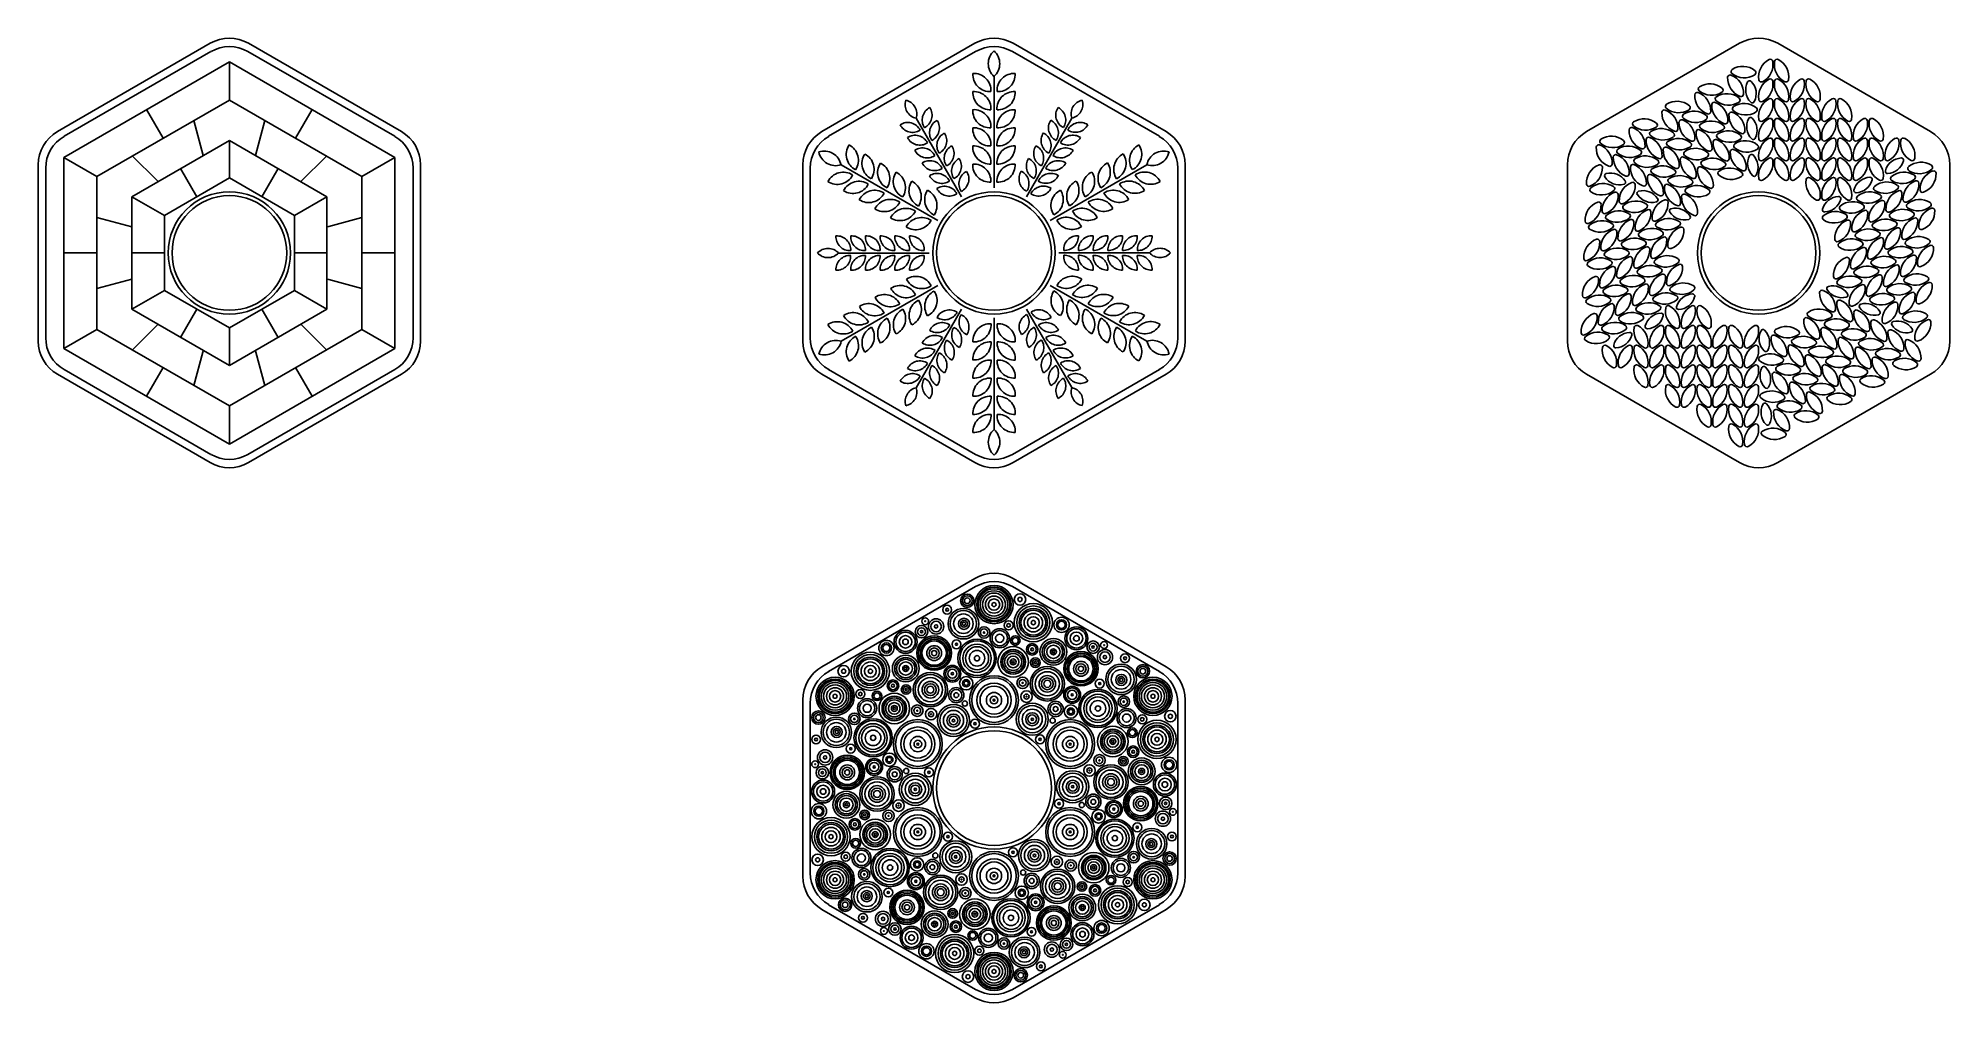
# Model space of a CAD drawing. Header units: millimetres. Extents: x -100 to 400, y -196 to 56.
import ezdxf

# ---------------------------------------------------------------- set-up
doc = ezdxf.new("R2010")
doc.units = ezdxf.units.MM
doc.layers.get('0').update_dxf_attribs({"lineweight": 25, "true_color": 0xffffff})
doc.layers.add('cut', color=1, linetype='Continuous', lineweight=25, true_color=0xff0000)

msp = doc.modelspace()

# ---------------------------------------------------------------- linework, layer by layer
for p, q in [((-55, 54.85), (-95, 31.75)), ((-5, 31.75), (-45, 54.85)), ((105, 31.75), (145, 54.85)), ((155, 54.85), (195, 31.75)), ((345, 54.85), (305, 31.75)), ((395, 31.75), (355, 54.85)), ((-100, 23.09), (-100, -23.09)), ((0, -23.09), (0, 23.09)), ((100, -23.09), (100, 23.09)), ((200, 23.09), (200, -23.09)), ((300, 23.09), (300, -23.09)), ((400, -23.09), (400, 23.09)), ((-95, -31.75), (-55, -54.85)), ((-45, -54.85), (-5, -31.75)), ((145, -54.85), (105, -31.75)), ((195, -31.75), (155, -54.85)), ((305, -31.75), (345, -54.85)), ((355, -54.85), (395, -31.75)), ((145, -85.15), (105, -108.25)), ((195, -108.25), (155, -85.15)), ((100, -116.91), (100, -163.09)), ((200, -163.09), (200, -116.91)), ((105, -171.75), (145, -194.85)), ((155, -194.85), (195, -171.75))]:
    msp.add_line(p, q)
for centre in [(-50, 0), (150, 0), (350, 0), (150, -140)]:
    msp.add_circle(centre, 15)
for centre, start, end in [((-50, 46.19), 60, 120), ((150, 46.19), 60, 120), ((350, 46.19), 60, 120), ((-90, 23.09), 120, 180), ((-10, 23.09), 360, 60), ((110, 23.09), 120, 180), ((190, 23.09), 360, 60), ((310, 23.09), 120, 180), ((390, 23.09), 360, 60), ((-90, -23.09), 180, 240), ((-10, -23.09), 300, 360), ((110, -23.09), 180, 240), ((190, -23.09), 300, 360), ((310, -23.09), 180, 240), ((390, -23.09), 300, 360), ((-50, -46.19), 240, 300), ((150, -46.19), 240, 300), ((350, -46.19), 240, 300), ((150, -93.81), 60, 120), ((110, -116.91), 120, 180), ((190, -116.91), 0, 60), ((110, -163.09), 180, 240), ((190, -163.09), 300, 0), ((150, -186.19), 240, 300)]:
    msp.add_arc(centre, 10, start, end)
at = {"layer": 'cut'}
for p, q in [((-50, 50), (-93.3, 25)), ((-93.25, 30.52), (-54.81, 52.71)), ((-6.7, 25), (-50, 50)), ((-50, 50), (-50, 40)), ((-45.19, 52.71), (-6.75, 30.52)), ((106.75, 30.52), (145.19, 52.71)), ((154.81, 52.71), (193.25, 30.52)), ((150, 46.18), (150, 17)), ((-50, 40), (-84.64, 20)), ((-15.36, 20), (-50, 40)), ((-67.32, 30), (-71.65, 37.5)), ((-32.68, 30), (-28.35, 37.5)), ((129.64, 35.24), (141.49, 14.72)), ((170.34, 35.25), (158.49, 14.73)), ((-56.83, 25.5), (-59.28, 34.64)), ((-43.17, 25.5), (-40.72, 34.64)), ((-93.3, 25), (-93.3, -25)), ((-93.3, 25), (-84.64, 20)), ((-50, 29.44), (-75.5, 14.72)), ((-69.02, 19.02), (-75.36, 25.36)), ((-24.5, 14.72), (-50, 29.44)), ((-50, 29.44), (-50, 19.63)), ((-31.33, 18.67), (-24.64, 25.36)), ((-98.05, -22.19), (-98.05, 22.19)), ((-84.64, 20), (-84.64, -20)), ((-58.5, 14.72), (-62.75, 22.08)), ((-41.5, 14.72), (-37.25, 22.08)), ((-6.7, 25), (-15.36, 20)), ((-6.7, -25), (-6.7, 25)), ((-1.95, 22.19), (-1.95, -22.19)), ((101.95, -22.19), (101.95, 22.19)), ((109.99, 23.07), (135.27, 8.49)), ((189.99, 23.09), (164.72, 8.5)), ((198.05, 22.19), (198.05, -22.19)), ((-69.02, 19.02), (-68.67, 18.67)), ((-50, 19.63), (-67, 9.81)), ((-33, 9.81), (-50, 19.63)), ((-15.36, -20), (-15.36, 20)), ((150, 17), (150, 17)), ((-75.5, 14.72), (-75.5, -14.72)), ((-75.5, 14.72), (-67, 9.81)), ((-24.5, 14.72), (-33, 9.81)), ((-24.5, -14.72), (-24.5, 14.72)), ((-75.5, 6.83), (-84.64, 9.28)), ((-67, 9.81), (-67, -9.81)), ((-33, -9.81), (-33, 9.81)), ((-24.02, 6.96), (-24.5, 6.83)), ((-24.02, 6.96), (-15.36, 9.28)), ((135.27, 8.49), (135.27, 8.49)), ((164.72, 8.5), (164.72, 8.5)), ((-84.64, 0), (-93.3, 0)), ((-67, 0), (-75.5, 0)), ((190.7, 0.01), (167, 0.01)), ((-33, 0), (-24.5, 0)), ((-15.36, 0), (-6.7, 0)), ((109.3, -0.01), (133, -0.01)), ((-75.5, -6.83), (-84.64, -9.28)), ((-75.5, -14.72), (-67, -9.81)), ((-67, -9.81), (-50, -19.63)), ((-50, -19.63), (-33, -9.81)), ((-24.5, -14.72), (-33, -9.81)), ((-24.02, -6.96), (-24.5, -6.83)), ((-24.02, -6.96), (-15.36, -9.28)), ((110.02, -23.11), (135.28, -8.51)), ((135.28, -8.51), (135.28, -8.51)), ((190, -23.08), (164.72, -8.5)), ((164.72, -8.5), (164.72, -8.5)), ((-75.5, -14.72), (-50, -29.44)), ((-58.5, -14.72), (-62.75, -22.08)), ((-50, -29.44), (-24.5, -14.72)), ((-41.5, -14.72), (-37.25, -22.08)), ((129.66, -35.25), (141.51, -14.73)), ((141.51, -14.73), (141.51, -14.73)), ((170.36, -35.24), (158.51, -14.72)), ((-84.64, -20), (-50, -40)), ((-69.02, -19.02), (-75.36, -25.36)), ((-69.02, -19.02), (-68.67, -18.67)), ((-50, -29.44), (-50, -19.63)), ((-31.33, -18.67), (-24.64, -25.36)), ((-6.7, -25), (-15.36, -20)), ((150.02, -46.18), (150.01, -17)), ((150.01, -17), (150.01, -17)), ((-93.3, -25), (-84.64, -20)), ((-93.3, -25), (-50, -50)), ((-50, -40), (-15.36, -20)), ((-67.32, -30), (-71.65, -37.5)), ((-56.96, -25.98), (-59.28, -34.64)), ((-56.96, -25.98), (-56.83, -25.5)), ((-50, -50), (-6.7, -25)), ((-43.04, -25.98), (-43.17, -25.5)), ((-43.04, -25.98), (-40.72, -34.64)), ((-54.81, -52.71), (-93.25, -30.52)), ((-6.75, -30.52), (-45.19, -52.71)), ((-32.68, -30), (-28.35, -37.5)), ((145.19, -52.71), (106.75, -30.52)), ((193.25, -30.52), (154.81, -52.71)), ((-50, -50), (-50, -40)), ((145.19, -87.29), (106.75, -109.48)), ((193.25, -109.48), (154.81, -87.29)), ((101.95, -117.81), (101.95, -162.19)), ((198.05, -162.19), (198.05, -117.81)), ((106.75, -170.52), (145.19, -192.71)), ((154.81, -192.71), (193.25, -170.52))]:
    msp.add_line(p, q, dxfattribs=at)
for centre, radius in [((-50, 0), 16), ((150, 0), 16), ((350, 0), 16), ((143, -91), 1.75), ((143, -91), 1.29), ((150, -92), 5), ((150, -92), 4.52), ((150, -92), 4.15), ((150, -92), 3.61), ((150, -92), 3.02), ((150, -92), 2.24), ((156.8, -90.66), 1.5), ((137.73, -93.34), 1.15), ((137.73, -93.34), 0.372), ((142, -97), 4), ((142, -97), 3.44), ((142, -97), 2.55), ((143, -91), 0.736), ((150, -92), 1.49), ((150, -92), 0.524), ((160.29, -96.72), 5), ((160.29, -96.72), 4.35), ((156.8, -90.66), 0.546), ((160.29, -96.72), 3.7), ((160.29, -96.72), 3.25), ((160.29, -96.72), 2.43), ((126.86, -101.75), 3), ((126.86, -101.75), 2.53), ((131.04, -99.1), 1.64), ((131.04, -99.1), 1.03), ((131.04, -99.1), 0.304), ((132.01, -96.36), 0.9), ((132.01, -96.36), 0.1), ((134.85, -97.73), 2), ((134.85, -97.73), 1.38), ((134.85, -97.73), 0.432), ((142.14, -97.03), 1.45), ((142.14, -97.03), 0.9), ((142.14, -97.03), 0.428), ((147.4, -99.32), 1.5), ((147.4, -99.32), 0.964), ((147.4, -99.32), 0.184), ((151.49, -100.81), 2.5), ((151.49, -100.81), 2), ((151.49, -100.81), 1.07), ((153.82, -97.43), 1.18), ((153.82, -97.43), 0.473), ((160.29, -96.72), 1.55), ((160.29, -96.72), 0.561), ((167.66, -97.3), 2), ((167.66, -97.3), 1.34), ((167.66, -97.3), 0.929), ((171.56, -100.84), 3), ((171.56, -100.84), 2.53), ((171.56, -100.84), 1.65), ((117.66, -109.45), 5), ((121.85, -103.36), 2), ((121.85, -103.36), 1.34), ((121.85, -103.36), 0.929), ((126.86, -101.75), 1.65), ((126.86, -101.75), 0.731), ((134.35, -104.7), 4.5), ((134.35, -104.7), 4.08), ((134.35, -104.7), 3.61), ((134.35, -104.7), 3.19), ((134.35, -104.7), 1.94), ((134.35, -104.7), 1.34), ((134.35, -104.7), 0.683), ((140.17, -102.39), 1.15), ((140.17, -102.39), 0.272), ((145.56, -106.05), 5), ((145.56, -106.05), 4.54), ((145.56, -106.05), 3.7), ((145.56, -106.05), 3.03), ((145.56, -106.05), 2.04), ((155, -107), 4), ((155, -107), 3.21), ((155, -107), 2.77), ((155, -107), 2.24), ((155.56, -101.42), 1.25), ((155.56, -101.42), 0.803), ((159.97, -103.72), 1.5), ((159.97, -103.72), 1.07), ((159.97, -103.72), 0.378), ((165.53, -104.37), 3.5), ((165.53, -104.37), 2.89), ((165.53, -104.37), 2.41), ((165.53, -104.37), 1.74), ((165.53, -104.37), 0.784), ((165.53, -104.37), 0.338), ((172.74, -108.8), 4.5), ((172.74, -108.8), 4.08), ((171.56, -100.84), 0.731), ((175.93, -103.13), 1.64), ((175.93, -103.13), 1.03), ((175.93, -103.13), 0.304), ((179.03, -105.75), 2), ((179.03, -105.75), 1.38), ((178.8, -102.6), 0.9), ((178.8, -102.6), 0.1), ((184.27, -106.05), 1.15), ((110.67, -109.44), 1.5), ((110.67, -109.44), 0.546), ((117.66, -109.45), 4.35), ((117.66, -109.45), 3.7), ((117.66, -109.45), 3.25), ((117.66, -109.45), 2.43), ((117.66, -109.45), 1.55), ((117.66, -109.45), 0.561), ((126.91, -108.73), 3.5), ((126.91, -108.73), 2.89), ((126.91, -108.73), 2.41), ((126.91, -108.73), 1.74), ((126.91, -108.73), 0.784), ((126.91, -108.73), 0.338), ((133.36, -114.28), 4.5), ((139.11, -110.1), 2.2), ((139.11, -110.1), 1.8), ((139.11, -110.1), 1.19), ((139.11, -110.1), 0.296), ((145.56, -106.05), 0.689), ((155, -107), 1.52), ((155, -107), 0.774), ((155, -107), 0.304), ((163.95, -112.73), 4.5), ((160.82, -107.2), 1.25), ((163.95, -112.73), 3.99), ((160.82, -107.2), 0.784), ((160.82, -107.2), 0.277), ((163.95, -112.73), 3.16), ((172.74, -108.8), 3.61), ((172.74, -108.8), 3.19), ((172.74, -108.8), 1.94), ((172.74, -108.8), 1.34), ((172.74, -108.8), 0.683), ((179.03, -105.75), 0.432), ((183.24, -111.57), 4), ((183.24, -111.57), 3.44), ((183.24, -111.57), 2.55), ((184.27, -106.05), 0.372), ((188.94, -109.44), 1.75), ((188.94, -109.44), 1.29), ((188.94, -109.44), 0.736), ((108.43, -116), 5), ((108.43, -116), 4.52), ((108.43, -116), 4.15), ((108.43, -116), 3.61), ((108.43, -116), 3.02), ((108.43, -116), 2.24), ((108.43, -116), 1.49), ((115.04, -115.41), 1.18), ((115.04, -115.41), 0.473), ((119.38, -115.89), 1.25), ((123.57, -113.22), 1.5), ((123.57, -113.22), 1.07), ((123.57, -113.22), 0.378), ((127.01, -114.23), 1.25), ((127.01, -114.23), 0.784), ((127.01, -114.23), 0.277), ((133.36, -114.28), 3.99), ((133.36, -114.28), 3.16), ((133.36, -114.28), 2.17), ((133.36, -114.28), 1.55), ((133.36, -114.28), 0.926), ((140.13, -115.7), 2), ((140.13, -115.7), 1.49), ((142.73, -112.59), 1.75), ((142.73, -112.59), 0.949), ((142.73, -112.59), 0.583), ((150, -117), 6.4), ((150, -117), 5.83), ((150, -117), 4.47), ((150, -117), 3.66), ((150, -117), 2), ((157.5, -112.49), 1.5), ((157.5, -112.49), 0.875), ((158.5, -116.08), 1.5), ((157.5, -112.49), 0.146), ((163.95, -112.73), 2.17), ((163.95, -112.73), 1.55), ((163.95, -112.73), 0.926), ((170.45, -115.62), 2.2), ((170.45, -115.62), 1.8), ((170.45, -115.62), 1.19), ((177.19, -119.18), 5), ((177.19, -119.18), 4.54), ((177.65, -112.68), 1.15), ((177.65, -112.68), 0.272), ((183.28, -111.71), 1.45), ((183.28, -111.71), 0.9), ((183.28, -111.71), 0.428), ((191.57, -116), 5), ((191.57, -116), 4.52), ((191.57, -116), 4.15), ((191.57, -116), 3.61), ((191.57, -116), 3.02), ((191.57, -116), 2.24), ((191.57, -116), 1.49), ((104.06, -121.56), 1.75), ((108.43, -116), 0.524), ((116.81, -119.12), 2.5), ((116.81, -119.12), 2), ((116.81, -119.12), 1.07), ((119.38, -115.89), 0.803), ((123.92, -119.17), 4), ((123.92, -119.17), 3.21), ((123.92, -119.17), 2.77), ((123.92, -119.17), 2.24), ((123.92, -119.17), 1.52), ((123.92, -119.17), 0.774), ((123.92, -119.17), 0.304), ((129.93, -119.75), 1.5), ((129.93, -119.75), 0.875), ((129.93, -119.75), 0.146), ((133.54, -120.68), 1.5), ((139.41, -122.34), 4.2), ((139.41, -122.34), 3.57), ((139.41, -122.34), 2.64), ((140.13, -115.7), 0.639), ((142.38, -117.89), 0.679), ((150, -117), 1), ((150, -117), 0.251), ((160, -122), 4.2), ((160, -122), 3.57), ((160, -122), 2.64), ((158.5, -116.08), 0.671), ((158.5, -116.08), 0.117), ((166.11, -119.31), 2), ((166.11, -119.31), 1.49), ((166.11, -119.31), 0.639), ((170.1, -120), 1.75), ((170.1, -120), 0.949), ((170.1, -120), 0.583), ((170.45, -115.62), 0.296), ((177.19, -119.18), 3.7), ((177.19, -119.18), 3.03), ((177.19, -119.18), 2.04), ((177.19, -119.18), 0.689), ((184.68, -121.7), 2.5), ((183.94, -117.41), 1.5), ((184.68, -121.7), 2), ((183.94, -117.41), 0.964), ((183.94, -117.41), 0.184), ((191.57, -116), 0.524), ((196.13, -121.22), 1.5), ((104.06, -121.56), 1.29), ((104.06, -121.56), 0.736), ((108.76, -125.43), 4), ((108.76, -125.43), 3.44), ((108.76, -125.43), 2.55), ((108.86, -125.32), 1.45), ((108.86, -125.32), 0.9), ((108.86, -125.32), 0.428), ((113.47, -121.91), 1.5), ((113.47, -121.91), 0.964), ((113.47, -121.91), 0.184), ((118.38, -126.87), 5), ((118.38, -126.87), 4.54), ((118.38, -126.87), 3.7), ((118.38, -126.87), 3.03), ((118.38, -126.87), 2.04), ((130.08, -128.5), 6.4), ((130.08, -128.5), 5.83), ((130.08, -128.5), 4.47), ((130.08, -128.5), 3.66), ((133.54, -120.68), 0.671), ((133.54, -120.68), 0.117), ((150, -140), 16), ((139.41, -122.34), 1.71), ((139.41, -122.34), 1.13), ((139.41, -122.34), 0.32), ((145.02, -123.19), 1.18), ((145.02, -123.19), 0.306), ((160, -122), 1.71), ((160, -122), 1.13), ((160, -122), 0.32), ((169.92, -128.5), 6.4), ((169.92, -128.5), 5.83), ((165.34, -122.34), 0.679), ((169.92, -128.5), 4.47), ((169.92, -128.5), 3.66), ((181.08, -127.83), 4), ((181.08, -127.83), 3.21), ((184.68, -121.7), 1.07), ((186.19, -125.53), 1.25), ((186.19, -125.53), 0.803), ((188.78, -122.02), 1.18), ((192.63, -127.27), 5), ((192.63, -127.27), 4.35), ((188.78, -122.02), 0.473), ((192.63, -127.27), 3.7), ((192.63, -127.27), 3.25), ((192.63, -127.27), 2.43), ((196.13, -121.22), 0.546), ((103.46, -127.3), 1.15), ((103.46, -127.3), 0.372), ((105.82, -131.98), 2), ((112.52, -129.71), 1.15), ((112.52, -129.71), 0.272), ((118.38, -126.87), 0.689), ((130.08, -128.5), 2), ((130.08, -128.5), 1), ((130.08, -128.5), 0.251), ((162.06, -127.29), 1.18), ((162.06, -127.29), 0.306), ((169.92, -128.5), 2), ((169.92, -128.5), 1), ((169.92, -128.5), 0.251), ((181.08, -127.83), 2.77), ((181.08, -127.83), 2.24), ((181.08, -127.83), 1.52), ((181.08, -127.83), 0.774), ((181.08, -127.83), 0.304), ((186.4, -130.5), 1.5), ((186.4, -130.5), 1.07), ((192.63, -127.27), 1.55), ((192.63, -127.27), 0.561), ((103.21, -133.76), 0.9), ((103.21, -133.76), 0.1), ((105.1, -135.98), 1.64), ((105.1, -135.98), 1.03), ((105.82, -131.98), 1.38), ((105.82, -131.98), 0.432), ((111.61, -135.91), 4.5), ((111.61, -135.91), 4.08), ((111.61, -135.91), 3.61), ((111.61, -135.91), 3.19), ((111.61, -135.91), 1.94), ((111.61, -135.91), 1.34), ((118.66, -134.48), 2.2), ((118.66, -134.48), 1.8), ((118.66, -134.48), 1.19), ((118.66, -134.48), 0.296), ((122.63, -132.59), 1.75), ((122.63, -132.59), 0.949), ((124.02, -136.4), 2), ((122.63, -132.59), 0.583), ((124.02, -136.4), 1.49), ((127.04, -135.55), 0.679), ((132.96, -135.91), 1.18), ((174.96, -135.4), 1.5), ((174.96, -135.4), 0.671), ((177.57, -132.74), 1.5), ((180.59, -138.45), 4.5), ((180.59, -138.45), 3.99), ((177.57, -132.74), 0.875), ((177.57, -132.74), 0.146), ((183.82, -132.97), 1.25), ((183.82, -132.97), 0.784), ((183.82, -132.97), 0.277), ((188.62, -135.64), 3.5), ((188.62, -135.64), 2.89), ((186.4, -130.5), 0.378), ((188.62, -135.64), 2.41), ((188.62, -135.64), 1.74), ((188.62, -135.64), 0.784), ((195.81, -133.94), 2), ((195.81, -133.94), 1.34), ((195.81, -133.94), 0.929), ((105.3, -140.91), 3), ((105.3, -140.91), 2.53), ((105.3, -140.91), 1.65), ((105.1, -135.98), 0.304), ((111.61, -135.91), 0.683), ((119.41, -141.55), 4.5), ((119.41, -141.55), 3.99), ((119.41, -141.55), 3.16), ((119.41, -141.55), 2.17), ((119.41, -141.55), 1.55), ((124.02, -136.4), 0.639), ((129.41, -140.34), 4.2), ((129.41, -140.34), 3.57), ((129.41, -140.34), 2.64), ((129.41, -140.34), 1.71), ((129.41, -140.34), 1.13), ((132.96, -135.91), 0.306), ((170.59, -139.66), 4.2), ((170.59, -139.66), 3.57), ((170.59, -139.66), 2.64), ((170.59, -139.66), 1.71), ((170.59, -139.66), 1.13), ((170.59, -139.66), 0.32), ((174.96, -135.4), 0.117), ((180.59, -138.45), 3.16), ((180.59, -138.45), 2.17), ((180.59, -138.45), 1.55), ((180.59, -138.45), 0.926), ((188.39, -144.09), 4.5), ((188.62, -135.64), 0.338), ((194.7, -139.09), 3), ((194.7, -139.09), 2.53), ((194.7, -139.09), 1.65), ((194.7, -139.09), 0.731), ((104.19, -146.06), 2), ((104.19, -146.06), 1.34), ((105.3, -140.91), 0.731), ((111.38, -144.36), 3.5), ((111.38, -144.36), 2.89), ((111.38, -144.36), 2.41), ((111.38, -144.36), 1.74), ((111.38, -144.36), 0.784), ((111.38, -144.36), 0.338), ((119.41, -141.55), 0.926), ((125.04, -144.6), 1.5), ((125.04, -144.6), 0.671), ((125.04, -144.6), 0.117), ((129.41, -140.34), 0.32), ((167.04, -144.09), 1.18), ((167.04, -144.09), 0.306), ((172.96, -144.45), 0.679), ((175.98, -143.6), 2), ((175.98, -143.6), 1.49), ((175.98, -143.6), 0.639), ((181.34, -145.52), 2.2), ((181.34, -145.52), 1.8), ((181.34, -145.52), 1.19), ((188.39, -144.09), 4.08), ((188.39, -144.09), 3.61), ((188.39, -144.09), 3.19), ((188.39, -144.09), 1.94), ((188.39, -144.09), 1.34), ((188.39, -144.09), 0.683), ((194.9, -144.02), 1.64), ((194.9, -144.02), 1.03), ((194.9, -144.02), 0.304), ((107.37, -152.73), 5), ((107.37, -152.73), 4.35), ((104.19, -146.06), 0.929), ((107.37, -152.73), 3.7), ((107.37, -152.73), 3.25), ((113.6, -149.5), 1.5), ((113.6, -149.5), 1.07), ((113.6, -149.5), 0.378), ((118.92, -152.17), 4), ((116.18, -147.03), 1.25), ((116.18, -147.03), 0.784), ((118.92, -152.17), 3.21), ((116.18, -147.03), 0.277), ((118.92, -152.17), 2.77), ((118.92, -152.17), 2.24), ((122.43, -147.26), 1.5), ((122.43, -147.26), 0.875), ((122.43, -147.26), 0.146), ((130.08, -151.5), 6.4), ((130.08, -151.5), 5.83), ((130.08, -151.5), 4.47), ((130.08, -151.5), 3.66), ((130.08, -151.5), 2), ((169.92, -151.5), 6.4), ((169.92, -151.5), 5.83), ((169.92, -151.5), 4.47), ((169.92, -151.5), 3.66), ((169.92, -151.5), 2), ((177.37, -147.41), 1.75), ((177.37, -147.41), 0.949), ((181.62, -153.13), 5), ((177.37, -147.41), 0.583), ((181.62, -153.13), 4.54), ((181.62, -153.13), 3.7), ((181.34, -145.52), 0.296), ((187.48, -150.29), 1.15), ((194.18, -148.02), 2), ((194.18, -148.02), 1.38), ((194.18, -148.02), 0.432), ((196.79, -146.24), 0.9), ((196.79, -146.24), 0.1), ((107.37, -152.73), 2.43), ((107.37, -152.73), 1.55), ((107.37, -152.73), 0.561), ((113.81, -154.47), 1.25), ((113.81, -154.47), 0.803), ((118.92, -152.17), 1.52), ((118.92, -152.17), 0.774), ((118.92, -152.17), 0.304), ((130.08, -151.5), 1), ((130.08, -151.5), 0.251), ((140, -158), 4.2), ((140, -158), 3.57), ((137.94, -152.71), 1.18), ((137.94, -152.71), 0.306), ((160.59, -157.66), 4.2), ((160.59, -157.66), 3.57), ((169.92, -151.5), 1), ((169.92, -151.5), 0.251), ((181.62, -153.13), 3.03), ((181.62, -153.13), 2.04), ((181.62, -153.13), 0.689), ((187.48, -150.29), 0.272), ((191.24, -154.57), 4), ((191.24, -154.57), 3.44), ((191.24, -154.57), 2.55), ((191.14, -154.68), 1.45), ((191.14, -154.68), 0.9), ((191.14, -154.68), 0.428), ((196.54, -152.7), 1.15), ((196.54, -152.7), 0.372), ((103.87, -158.78), 1.5), ((103.87, -158.78), 0.546), ((108.43, -164), 5), ((108.43, -164), 4.52), ((108.43, -164), 4.15), ((111.22, -157.98), 1.18), ((111.22, -157.98), 0.473), ((115.32, -158.3), 2.5), ((115.32, -158.3), 2), ((115.32, -158.3), 1.07), ((122.81, -160.82), 5), ((122.81, -160.82), 4.54), ((122.81, -160.82), 3.7), ((122.81, -160.82), 3.03), ((122.81, -160.82), 2.04), ((129.9, -160), 1.75), ((129.9, -160), 0.949), ((129.9, -160), 0.583), ((133.89, -160.69), 2), ((133.89, -160.69), 1.49), ((134.66, -157.66), 0.679), ((140, -158), 2.64), ((140, -158), 1.71), ((140, -158), 1.13), ((140, -158), 0.32), ((150, -163), 6.4), ((150, -163), 5.83), ((150, -163), 4.47), ((150, -163), 3.66), ((154.98, -156.81), 1.18), ((154.98, -156.81), 0.306), ((160.59, -157.66), 2.64), ((160.59, -157.66), 1.71), ((160.59, -157.66), 1.13), ((160.59, -157.66), 0.32), ((166.46, -159.32), 1.5), ((166.46, -159.32), 0.671), ((166.46, -159.32), 0.117), ((170.07, -160.25), 1.5), ((170.07, -160.25), 0.875), ((176.08, -160.83), 4), ((176.08, -160.83), 3.21), ((176.08, -160.83), 2.77), ((176.08, -160.83), 2.24), ((176.08, -160.83), 1.52), ((183.19, -160.88), 2.5), ((183.19, -160.88), 2), ((183.19, -160.88), 1.07), ((186.53, -158.09), 1.5), ((186.53, -158.09), 0.964), ((186.53, -158.09), 0.184), ((191.57, -164), 5), ((191.57, -164), 4.52), ((191.57, -164), 4.15), ((195.94, -158.44), 1.75), ((195.94, -158.44), 1.29), ((195.94, -158.44), 0.736), ((108.43, -164), 3.61), ((108.43, -164), 3.02), ((108.43, -164), 2.24), ((108.43, -164), 1.49), ((108.43, -164), 0.524), ((116.76, -168.43), 4), ((116.76, -168.43), 3.44), ((116.06, -162.59), 1.5), ((116.06, -162.59), 0.964), ((116.06, -162.59), 0.184), ((122.81, -160.82), 0.689), ((129.55, -164.38), 2.2), ((129.55, -164.38), 1.8), ((129.55, -164.38), 1.19), ((129.55, -164.38), 0.296), ((136.05, -167.27), 4.5), ((136.05, -167.27), 3.99), ((136.05, -167.27), 3.16), ((133.89, -160.69), 0.639), ((141.5, -163.92), 1.5), ((141.5, -163.92), 0.671), ((141.5, -163.92), 0.117), ((150, -163), 2), ((150, -163), 1), ((150, -163), 0.251), ((157.62, -162.11), 0.679), ((159.87, -164.3), 2), ((159.87, -164.3), 1.49), ((159.87, -164.3), 0.639), ((166.64, -165.72), 4.5), ((166.64, -165.72), 3.99), ((166.64, -165.72), 3.16), ((166.64, -165.72), 2.17), ((166.64, -165.72), 1.55), ((166.64, -165.72), 0.926), ((170.07, -160.25), 0.146), ((172.99, -165.77), 1.25), ((172.99, -165.77), 0.784), ((176.08, -160.83), 0.774), ((176.08, -160.83), 0.304), ((180.62, -164.11), 1.25), ((180.62, -164.11), 0.803), ((184.96, -164.59), 1.18), ((184.96, -164.59), 0.473), ((191.57, -164), 3.61), ((191.57, -164), 3.02), ((191.57, -164), 2.24), ((191.57, -164), 1.49), ((191.57, -164), 0.524), ((111.06, -170.56), 1.75), ((111.06, -170.56), 1.29), ((111.06, -170.56), 0.736), ((116.76, -168.43), 2.55), ((116.72, -168.29), 1.45), ((116.72, -168.29), 0.9), ((116.72, -168.29), 0.428), ((122.35, -167.32), 1.15), ((122.35, -167.32), 0.272), ((127.26, -171.2), 4.5), ((127.26, -171.2), 4.08), ((127.26, -171.2), 3.61), ((127.26, -171.2), 3.19), ((127.26, -171.2), 1.94), ((127.26, -171.2), 1.34), ((136.05, -167.27), 2.17), ((136.05, -167.27), 1.55), ((136.05, -167.27), 0.926), ((142.5, -167.51), 1.5), ((145, -173), 4), ((142.5, -167.51), 0.875), ((145, -173), 3.21), ((142.5, -167.51), 0.146), ((154.44, -173.95), 5), ((154.44, -173.95), 4.54), ((157.27, -167.41), 1.75), ((157.27, -167.41), 0.949), ((157.27, -167.41), 0.583), ((160.89, -169.9), 2.2), ((160.89, -169.9), 1.8), ((160.89, -169.9), 1.19), ((160.89, -169.9), 0.296), ((173.09, -171.27), 3.5), ((173.09, -171.27), 2.89), ((173.09, -171.27), 2.41), ((173.09, -171.27), 1.74), ((172.99, -165.77), 0.277), ((176.43, -166.78), 1.5), ((176.43, -166.78), 1.07), ((176.43, -166.78), 0.378), ((182.34, -170.55), 5), ((182.34, -170.55), 4.35), ((182.34, -170.55), 3.7), ((182.34, -170.55), 3.25), ((182.34, -170.55), 2.43), ((182.34, -170.55), 1.55), ((182.34, -170.55), 0.561), ((189.33, -170.56), 1.5), ((115.73, -173.95), 1.15), ((115.73, -173.95), 0.372), ((120.97, -174.25), 2), ((120.97, -174.25), 1.38), ((120.97, -174.25), 0.432), ((127.26, -171.2), 0.683), ((134.47, -175.63), 3.5), ((134.47, -175.63), 2.89), ((134.47, -175.63), 2.41), ((134.47, -175.63), 1.74), ((134.47, -175.63), 0.784), ((139.18, -172.8), 1.25), ((139.18, -172.8), 0.784), ((140.03, -176.28), 1.5), ((139.18, -172.8), 0.277), ((145, -173), 2.77), ((145, -173), 2.24), ((145, -173), 1.52), ((145, -173), 0.774), ((145, -173), 0.304), ((154.44, -173.95), 3.7), ((154.44, -173.95), 3.03), ((154.44, -173.95), 2.04), ((154.44, -173.95), 0.689), ((165.65, -175.3), 4.5), ((165.65, -175.3), 4.08), ((165.65, -175.3), 3.61), ((165.65, -175.3), 3.19), ((165.65, -175.3), 1.94), ((165.65, -175.3), 1.34), ((165.65, -175.3), 0.683), ((173.09, -171.27), 0.784), ((173.09, -171.27), 0.338), ((178.15, -176.64), 2), ((189.33, -170.56), 0.546), ((121.2, -177.4), 0.9), ((121.2, -177.4), 0.1), ((124.07, -176.87), 1.64), ((124.07, -176.87), 1.03), ((124.07, -176.87), 0.304), ((128.44, -179.16), 3), ((128.44, -179.16), 2.53), ((128.44, -179.16), 1.65), ((128.44, -179.16), 0.731), ((134.47, -175.63), 0.338), ((139.71, -183.28), 5), ((139.71, -183.28), 4.35), ((139.71, -183.28), 3.7), ((140.03, -176.28), 1.07), ((140.03, -176.28), 0.378), ((144.44, -178.58), 1.25), ((144.44, -178.58), 0.803), ((148.51, -179.19), 2.5), ((148.51, -179.19), 2), ((148.51, -179.19), 1.07), ((152.6, -180.68), 1.5), ((152.6, -180.68), 0.964), ((158, -183), 4), ((158, -183), 3.44), ((159.83, -177.61), 1.15), ((159.83, -177.61), 0.272), ((168.96, -180.9), 1.64), ((168.96, -180.9), 1.03), ((173.14, -178.25), 3), ((173.14, -178.25), 2.53), ((173.14, -178.25), 1.65), ((173.14, -178.25), 0.731), ((178.15, -176.64), 1.34), ((178.15, -176.64), 0.929), ((132.34, -182.7), 2), ((132.34, -182.7), 1.34), ((132.34, -182.7), 0.929), ((139.71, -183.28), 3.25), ((139.71, -183.28), 2.43), ((139.71, -183.28), 1.55), ((139.71, -183.28), 0.561), ((146.18, -182.57), 1.18), ((150, -188), 5), ((150, -188), 4.52), ((146.18, -182.57), 0.473), ((150, -188), 4.15), ((150, -188), 3.61), ((150, -188), 3.02), ((152.6, -180.68), 0.184), ((158, -183), 2.55), ((157.86, -182.97), 1.45), ((157.86, -182.97), 0.9), ((157.86, -182.97), 0.428), ((165.15, -182.27), 2), ((165.15, -182.27), 1.38), ((165.15, -182.27), 0.432), ((167.99, -183.64), 0.9), ((167.99, -183.64), 0.1), ((168.96, -180.9), 0.304), ((143.2, -189.34), 1.5), ((143.2, -189.34), 0.546), ((150, -188), 2.24), ((150, -188), 1.49), ((150, -188), 0.524), ((157, -189), 1.75), ((157, -189), 1.29), ((157, -189), 0.736), ((162.27, -186.66), 1.15), ((162.27, -186.66), 0.372)]:
    msp.add_circle(centre, radius, dxfattribs=at)
for centre, radius, start, end in [((-50, 44.39), 9.61, 60, 120), ((150, 44.39), 9.61, 60, 120), ((153, 49.53), 4.5, 131.7584, 228.1378), ((147, 49.53), 4.5, 311.7584, 48.1378), ((355.1, 46.11), 5.1, 117.4822, 189.3877), ((348.65, 49.33), 5.1, 297.4822, 9.3877), ((353.04, 50.06), 0.645, 9.3877, 117.4822), ((359.22, 49.33), 5.1, 170.6123, 242.5178), ((354.83, 50.06), 0.645, 62.5178, 170.6123), ((352.78, 46.11), 5.1, 350.6123, 62.5178), ((148.96, 46.72), 4.5, 176.7584, 273.1378), ((144.72, 42.48), 4.5, 356.7584, 93.1378), ((155.28, 42.47), 4.5, 86.7584, 183.1378), ((151.04, 46.72), 4.5, 266.7584, 3.1378), ((342.54, 45.93), 0.645, 69.3877, 177.4822), ((346.99, 45.74), 5.1, 177.4822, 249.3877), ((340.98, 41.77), 5.1, 357.4822, 69.3877), ((343.44, 47.48), 0.645, 122.5178, 230.6123), ((346.26, 50.92), 5.1, 230.6123, 302.5178), ((345.83, 43.73), 5.1, 50.6123, 122.5178), ((347.64, 44.49), 0.576, 44.7866, 152.8811), ((348.66, 47.17), 0.645, 302.5178, 50.6123), ((355.1, 40.95), 5.1, 117.4822, 189.3877), ((350.7, 45.38), 0.645, 189.3877, 297.4822), ((348.65, 44.17), 5.1, 297.4822, 9.3877), ((353.04, 44.9), 0.645, 9.3877, 117.4822), ((359.22, 44.17), 5.1, 170.6123, 242.5178), ((354.83, 44.9), 0.645, 62.5178, 170.6123), ((352.78, 40.95), 5.1, 350.6123, 62.5178), ((357.17, 45.38), 0.645, 242.5178, 350.6123), ((363.35, 40.95), 5.1, 117.4822, 189.3877), ((356.9, 44.17), 5.1, 297.4822, 9.3877), ((361.3, 44.9), 0.645, 9.3877, 117.4822), ((367.48, 44.17), 5.1, 170.6123, 242.5178), ((363.08, 44.9), 0.645, 62.5178, 170.6123), ((361.03, 40.95), 5.1, 350.6123, 62.5178), ((148.96, 41.98), 4.5, 176.7584, 273.1378), ((144.71, 37.74), 4.5, 356.7584, 93.1378), ((155.27, 37.73), 4.5, 86.7584, 183.1378), ((151.04, 41.98), 4.5, 266.7584, 3.1378), ((338.4, 41.17), 5.1, 177.4822, 249.3877), ((333.95, 41.37), 0.645, 69.3877, 177.4822), ((332.38, 37.2), 5.1, 357.4822, 69.3877), ((334.85, 42.92), 0.645, 122.5178, 230.6123), ((337.67, 46.36), 5.1, 230.6123, 302.5178), ((337.24, 39.16), 5.1, 50.6123, 122.5178), ((339.31, 40.34), 0.645, 122.5178, 230.6123), ((341.71, 36.58), 5.1, 50.6123, 122.5178), ((340.06, 42.6), 0.645, 302.5178, 50.6123), ((344.53, 40.02), 0.645, 302.5178, 50.6123), ((345.43, 41.57), 0.645, 249.3877, 357.4822), ((351.18, 42.67), 4.55, 152.8811, 224.7866), ((344.82, 41.68), 4.55, 332.8811, 44.7866), ((355.1, 35.79), 5.1, 117.4822, 189.3877), ((350.7, 40.22), 0.645, 189.3877, 297.4822), ((353.04, 39.74), 0.645, 9.3877, 117.4822), ((354.83, 39.74), 0.645, 62.5178, 170.6123), ((352.78, 35.79), 5.1, 350.6123, 62.5178), ((357.17, 40.22), 0.645, 242.5178, 350.6123), ((363.35, 35.79), 5.1, 117.4822, 189.3877), ((358.96, 40.22), 0.645, 189.3877, 297.4822), ((361.3, 39.74), 0.645, 9.3877, 117.4822), ((363.08, 39.74), 0.645, 62.5178, 170.6123), ((361.03, 35.79), 5.1, 350.6123, 62.5178), ((365.42, 40.22), 0.645, 242.5178, 350.6123), ((371.6, 35.79), 5.1, 117.4822, 189.3877), ((369.55, 39.74), 0.645, 9.3877, 117.4822), ((371.34, 39.74), 0.645, 62.5178, 170.6123), ((369.28, 35.79), 5.1, 350.6123, 62.5178), ((130.39, 38.81), 3.65, 161.7782, 258.1575), ((126.17, 36.38), 3.65, 341.7782, 78.1575), ((134.86, 34.78), 3.65, 116.7782, 213.1575), ((130.15, 36.04), 3.65, 296.7782, 33.1575), ((148.95, 37.24), 4.5, 176.7584, 273.1378), ((144.71, 33), 4.5, 356.7584, 93.1378), ((155.27, 32.99), 4.5, 86.7584, 183.1378), ((151.03, 37.24), 4.5, 266.7584, 3.1378), ((169.82, 36.05), 3.65, 146.7782, 243.1575), ((165.12, 34.8), 3.65, 326.7782, 63.1575), ((173.81, 36.39), 3.65, 101.7782, 198.1575), ((169.59, 38.83), 3.65, 281.7782, 18.1575), ((320.05, 30.02), 5.1, 50.6123, 122.5178), ((325.36, 36.8), 0.645, 69.3877, 177.4822), ((329.81, 36.6), 5.1, 177.4822, 249.3877), ((323.79, 32.63), 5.1, 357.4822, 69.3877), ((326.25, 38.35), 0.645, 122.5178, 230.6123), ((329.08, 41.79), 5.1, 230.6123, 302.5178), ((328.65, 34.59), 5.1, 50.6123, 122.5178), ((330.72, 35.77), 0.645, 122.5178, 230.6123), ((333.54, 39.21), 5.1, 230.6123, 302.5178), ((333.11, 32.01), 5.1, 50.6123, 122.5178), ((331.47, 38.03), 0.645, 302.5178, 50.6123), ((335.94, 35.45), 0.645, 302.5178, 50.6123), ((336.83, 37), 0.645, 249.3877, 357.4822), ((338.42, 38.79), 0.645, 69.3877, 177.4822), ((342.87, 38.59), 5.1, 177.4822, 249.3877), ((336.85, 34.62), 5.1, 357.4822, 69.3877), ((342.14, 43.78), 5.1, 230.6123, 302.5178), ((342.89, 36.21), 0.645, 69.3877, 177.4822), ((347.33, 36.01), 5.1, 177.4822, 249.3877), ((341.32, 32.04), 5.1, 357.4822, 69.3877), ((343.78, 37.76), 0.645, 122.5178, 230.6123), ((346.6, 41.2), 5.1, 230.6123, 302.5178), ((346.17, 34), 5.1, 50.6123, 122.5178), ((351.43, 33.05), 4.55, 152.8811, 224.7866), ((347.89, 34.86), 0.576, 44.7866, 152.8811), ((348.36, 39.87), 0.576, 224.7866, 332.8811), ((345.07, 32.06), 4.55, 332.8811, 44.7866), ((349, 37.44), 0.645, 302.5178, 50.6123), ((355.1, 30.63), 5.1, 117.4822, 189.3877), ((348.65, 39.01), 5.1, 297.4822, 9.3877), ((353.04, 34.58), 0.645, 9.3877, 117.4822), ((359.22, 39.01), 5.1, 170.6123, 242.5178), ((354.83, 34.58), 0.645, 62.5178, 170.6123), ((352.78, 30.63), 5.1, 350.6123, 62.5178), ((363.35, 30.63), 5.1, 117.4822, 189.3877), ((356.9, 39.01), 5.1, 297.4822, 9.3877), ((361.3, 34.58), 0.645, 9.3877, 117.4822), ((367.48, 39.01), 5.1, 170.6123, 242.5178), ((363.08, 34.58), 0.645, 62.5178, 170.6123), ((361.03, 30.63), 5.1, 350.6123, 62.5178), ((371.6, 30.63), 5.1, 117.4822, 189.3877), ((365.15, 39.01), 5.1, 297.4822, 9.3877), ((369.55, 34.58), 0.645, 9.3877, 117.4822), ((375.73, 39.01), 5.1, 170.6123, 242.5178), ((371.34, 34.58), 0.645, 62.5178, 170.6123), ((369.28, 30.63), 5.1, 350.6123, 62.5178), ((379.85, 30.63), 5.1, 117.4822, 189.3877), ((377.8, 34.58), 0.645, 9.3877, 117.4822), ((379.59, 34.58), 0.645, 62.5178, 170.6123), ((377.53, 30.63), 5.1, 350.6123, 62.5178), ((-88.44, 22.19), 9.61, 120, 180), ((-11.56, 22.19), 9.61, 360, 60), ((111.56, 22.19), 9.61, 120, 180), ((127.43, 30.49), 3.65, 26.7782, 123.1575), ((128.69, 35.2), 3.65, 206.7782, 303.1575), ((129.35, 27.16), 3.65, 26.7782, 123.1575), ((130.61, 31.86), 3.65, 206.7782, 303.1575), ((136.78, 31.44), 3.65, 116.7782, 213.1575), ((132.08, 32.7), 3.65, 296.7782, 33.1575), ((138.7, 28.11), 3.65, 116.7782, 213.1575), ((134, 29.37), 3.65, 296.7782, 33.1575), ((148.95, 32.5), 4.5, 176.7584, 273.1378), ((144.7, 28.26), 4.5, 356.7584, 93.1378), ((155.26, 28.25), 4.5, 86.7584, 183.1378), ((151.03, 32.5), 4.5, 266.7584, 3.1378), ((165.97, 29.39), 3.65, 146.7782, 243.1575), ((161.27, 28.13), 3.65, 326.7782, 63.1575), ((167.9, 32.72), 3.65, 146.7782, 243.1575), ((163.19, 31.46), 3.65, 326.7782, 63.1575), ((170.62, 27.17), 3.65, 56.7782, 153.1575), ((169.36, 31.88), 3.65, 236.7782, 333.1575), ((172.54, 30.5), 3.65, 56.7782, 153.1575), ((171.29, 35.21), 3.65, 236.7782, 333.1575), ((188.44, 22.19), 9.61, 360, 60), ((311.46, 25.46), 5.1, 50.6123, 122.5178), ((316.77, 32.23), 0.645, 69.3877, 177.4822), ((321.21, 32.03), 5.1, 177.4822, 249.3877), ((315.2, 28.06), 5.1, 357.4822, 69.3877), ((317.66, 33.78), 0.645, 122.5178, 230.6123), ((320.48, 37.22), 5.1, 230.6123, 302.5178), ((321.23, 29.65), 0.645, 69.3877, 177.4822), ((319.66, 25.48), 5.1, 357.4822, 69.3877), ((322.13, 31.2), 0.645, 122.5178, 230.6123), ((324.95, 34.64), 5.1, 230.6123, 302.5178), ((324.52, 27.45), 5.1, 50.6123, 122.5178), ((322.88, 33.47), 0.645, 302.5178, 50.6123), ((327.35, 30.89), 0.645, 302.5178, 50.6123), ((328.24, 32.44), 0.645, 249.3877, 357.4822), ((329.83, 34.22), 0.645, 69.3877, 177.4822), ((334.27, 34.02), 5.1, 177.4822, 249.3877), ((328.26, 30.05), 5.1, 357.4822, 69.3877), ((338.74, 31.45), 5.1, 177.4822, 249.3877), ((334.29, 31.64), 0.645, 69.3877, 177.4822), ((332.72, 27.47), 5.1, 357.4822, 69.3877), ((335.19, 33.19), 0.645, 122.5178, 230.6123), ((338.01, 36.63), 5.1, 230.6123, 302.5178), ((337.58, 29.43), 5.1, 50.6123, 122.5178), ((339.65, 30.61), 0.645, 122.5178, 230.6123), ((342.48, 34.05), 5.1, 230.6123, 302.5178), ((342.05, 26.86), 5.1, 50.6123, 122.5178), ((340.41, 32.88), 0.645, 302.5178, 50.6123), ((341.3, 34.42), 0.645, 249.3877, 357.4822), ((344.87, 30.3), 0.645, 302.5178, 50.6123), ((345.77, 31.85), 0.645, 249.3877, 357.4822), ((350.7, 35.06), 0.645, 189.3877, 297.4822), ((348.65, 33.86), 5.1, 297.4822, 9.3877), ((353.04, 29.42), 0.645, 9.3877, 117.4822), ((359.22, 33.86), 5.1, 170.6123, 242.5178), ((354.83, 29.42), 0.645, 62.5178, 170.6123), ((357.17, 35.06), 0.645, 242.5178, 350.6123), ((358.96, 35.06), 0.645, 189.3877, 297.4822), ((356.9, 33.86), 5.1, 297.4822, 9.3877), ((361.3, 29.42), 0.645, 9.3877, 117.4822), ((367.48, 33.86), 5.1, 170.6123, 242.5178), ((363.08, 29.42), 0.645, 62.5178, 170.6123), ((365.42, 35.06), 0.645, 242.5178, 350.6123), ((367.21, 35.06), 0.645, 189.3877, 297.4822), ((365.15, 33.86), 5.1, 297.4822, 9.3877), ((369.55, 29.42), 0.645, 9.3877, 117.4822), ((375.73, 33.86), 5.1, 170.6123, 242.5178), ((371.34, 29.42), 0.645, 62.5178, 170.6123), ((373.67, 35.06), 0.645, 242.5178, 350.6123), ((373.41, 33.86), 5.1, 297.4822, 9.3877), ((377.8, 29.42), 0.645, 9.3877, 117.4822), ((383.98, 33.86), 5.1, 170.6123, 242.5178), ((379.59, 29.42), 0.645, 62.5178, 170.6123), ((386.05, 29.42), 0.645, 9.3877, 117.4822), ((387.84, 29.42), 0.645, 62.5178, 170.6123), ((105.59, 22.15), 4.5, 11.7913, 108.1707), ((108.59, 27.34), 4.5, 191.7913, 288.1707), ((115.84, 25.79), 4.5, 146.7913, 243.1707), ((110.05, 24.24), 4.5, 326.7913, 63.1707), ((119.94, 23.42), 4.5, 146.7913, 243.1707), ((114.15, 21.87), 4.5, 326.7913, 63.1707), ((131.27, 23.82), 3.65, 26.7782, 123.1575), ((132.53, 28.52), 3.65, 206.7782, 303.1575), ((140.62, 24.77), 3.65, 116.7782, 213.1575), ((135.92, 26.03), 3.65, 296.7782, 33.1575), ((144.7, 23.52), 4.5, 356.7584, 93.1378), ((148.94, 27.76), 4.5, 176.7584, 273.1378), ((155.26, 23.51), 4.5, 86.7584, 183.1378), ((151.02, 27.76), 4.5, 266.7584, 3.1378), ((164.04, 26.05), 3.65, 146.7782, 243.1575), ((159.34, 24.8), 3.65, 326.7782, 63.1575), ((168.69, 23.84), 3.65, 56.7782, 153.1575), ((167.43, 28.54), 3.65, 236.7782, 333.1575), ((185.83, 21.9), 4.5, 116.765, 213.1444), ((180.04, 23.45), 4.5, 296.765, 33.1444), ((189.94, 24.27), 4.5, 116.765, 213.1444), ((184.15, 25.82), 4.5, 296.765, 33.1444), ((194.39, 22.17), 4.5, 71.765, 168.1444), ((191.4, 27.37), 4.5, 251.765, 348.1444), ((312.62, 27.47), 5.1, 177.4822, 249.3877), ((308.17, 27.66), 0.645, 69.3877, 177.4822), ((306.6, 23.5), 5.1, 357.4822, 69.3877), ((309.07, 29.21), 0.645, 122.5178, 230.6123), ((311.89, 32.65), 5.1, 230.6123, 302.5178), ((312.64, 25.08), 0.645, 69.3877, 177.4822), ((317.09, 24.89), 5.1, 177.4822, 249.3877), ((311.07, 20.92), 5.1, 357.4822, 69.3877), ((313.53, 26.63), 0.645, 122.5178, 230.6123), ((316.36, 30.07), 5.1, 230.6123, 302.5178), ((315.93, 22.88), 5.1, 50.6123, 122.5178), ((314.28, 28.9), 0.645, 302.5178, 50.6123), ((320.39, 20.3), 5.1, 50.6123, 122.5178), ((318.75, 26.32), 0.645, 302.5178, 50.6123), ((319.65, 27.87), 0.645, 249.3877, 357.4822), ((325.68, 29.46), 5.1, 177.4822, 249.3877), ((324.11, 25.29), 0.645, 249.3877, 357.4822), ((325.7, 27.07), 0.645, 69.3877, 177.4822), ((330.15, 26.88), 5.1, 177.4822, 249.3877), ((324.13, 22.91), 5.1, 357.4822, 69.3877), ((326.59, 28.62), 0.645, 122.5178, 230.6123), ((329.42, 32.06), 5.1, 230.6123, 302.5178), ((328.99, 24.87), 5.1, 50.6123, 122.5178), ((330.17, 24.49), 0.645, 69.3877, 177.4822), ((328.6, 20.33), 5.1, 357.4822, 69.3877), ((331.06, 26.04), 0.645, 122.5178, 230.6123), ((333.89, 29.48), 5.1, 230.6123, 302.5178), ((333.45, 22.29), 5.1, 50.6123, 122.5178), ((331.81, 28.31), 0.645, 302.5178, 50.6123), ((332.71, 29.86), 0.645, 249.3877, 357.4822), ((336.28, 25.73), 0.645, 302.5178, 50.6123), ((337.17, 27.28), 0.645, 249.3877, 357.4822), ((343.21, 28.87), 5.1, 177.4822, 249.3877), ((338.76, 29.06), 0.645, 69.3877, 177.4822), ((337.19, 24.89), 5.1, 357.4822, 69.3877), ((343.23, 26.48), 0.645, 69.3877, 177.4822), ((347.67, 26.29), 5.1, 177.4822, 249.3877), ((341.66, 22.32), 5.1, 357.4822, 69.3877), ((344.12, 28.03), 0.645, 122.5178, 230.6123), ((346.95, 31.47), 5.1, 230.6123, 302.5178), ((346.51, 24.28), 5.1, 50.6123, 122.5178), ((351.68, 23.42), 4.55, 152.8811, 224.7866), ((348.14, 25.23), 0.576, 44.7866, 152.8811), ((348.61, 30.24), 0.576, 224.7866, 332.8811), ((345.32, 22.43), 4.55, 332.8811, 44.7866), ((349.34, 27.72), 0.645, 302.5178, 50.6123), ((355.1, 25.47), 5.1, 117.4822, 189.3877), ((350.7, 29.91), 0.645, 189.3877, 297.4822), ((348.65, 28.7), 5.1, 297.4822, 9.3877), ((359.22, 28.7), 5.1, 170.6123, 242.5178), ((352.78, 25.47), 5.1, 350.6123, 62.5178), ((357.17, 29.91), 0.645, 242.5178, 350.6123), ((363.35, 25.47), 5.1, 117.4822, 189.3877), ((358.96, 29.91), 0.645, 189.3877, 297.4822), ((356.9, 28.7), 5.1, 297.4822, 9.3877), ((367.48, 28.7), 5.1, 170.6123, 242.5178), ((361.03, 25.47), 5.1, 350.6123, 62.5178), ((365.42, 29.91), 0.645, 242.5178, 350.6123), ((371.6, 25.47), 5.1, 117.4822, 189.3877), ((367.21, 29.91), 0.645, 189.3877, 297.4822), ((365.15, 28.7), 5.1, 297.4822, 9.3877), ((375.73, 28.7), 5.1, 170.6123, 242.5178), ((369.28, 25.47), 5.1, 350.6123, 62.5178), ((373.67, 29.91), 0.645, 242.5178, 350.6123), ((379.85, 25.47), 5.1, 117.4822, 189.3877), ((375.46, 29.91), 0.645, 189.3877, 297.4822), ((373.41, 28.7), 5.1, 297.4822, 9.3877), ((383.98, 28.7), 5.1, 170.6123, 242.5178), ((377.53, 25.47), 5.1, 350.6123, 62.5178), ((381.93, 29.91), 0.645, 242.5178, 350.6123), ((388.11, 25.47), 5.1, 117.4822, 189.3877), ((381.66, 28.7), 5.1, 297.4822, 9.3877), ((392.23, 28.7), 5.1, 170.6123, 242.5178), ((385.79, 25.47), 5.1, 350.6123, 62.5178), ((110.56, 16.64), 4.5, 56.7913, 153.1707), ((109.01, 22.44), 4.5, 236.7913, 333.1707), ((124.05, 21.04), 4.5, 146.7913, 243.1707), ((118.26, 19.49), 4.5, 326.7913, 63.1707), ((128.15, 18.67), 4.5, 146.7913, 243.1707), ((122.36, 17.12), 4.5, 326.7913, 63.1707), ((133.19, 20.49), 3.65, 26.7782, 123.1575), ((134.46, 25.19), 3.65, 206.7782, 303.1575), ((135.12, 17.15), 3.65, 26.7782, 123.1575), ((136.38, 21.85), 3.65, 206.7782, 303.1575), ((142.55, 21.44), 3.65, 116.7782, 213.1575), ((137.84, 22.7), 3.65, 296.7782, 33.1575), ((144.47, 18.1), 3.65, 116.7782, 213.1575), ((139.77, 19.36), 3.65, 296.7782, 33.1575), ((148.94, 23.02), 4.5, 176.7584, 273.1378), ((144.69, 18.78), 4.5, 356.7584, 93.1378), ((155.26, 18.77), 4.5, 86.7584, 183.1378), ((151.02, 23.02), 4.5, 266.7584, 3.1378), ((160.19, 19.39), 3.65, 146.7782, 243.1575), ((155.49, 18.13), 3.65, 326.7782, 63.1575), ((162.12, 22.72), 3.65, 146.7782, 243.1575), ((157.41, 21.46), 3.65, 326.7782, 63.1575), ((164.84, 17.17), 3.65, 56.7782, 153.1575), ((163.58, 21.88), 3.65, 236.7782, 333.1575), ((166.76, 20.5), 3.65, 56.7782, 153.1575), ((165.51, 25.21), 3.65, 236.7782, 333.1575), ((177.62, 17.16), 4.5, 116.765, 213.1444), ((171.83, 18.72), 4.5, 296.765, 33.1444), ((181.72, 19.53), 4.5, 116.765, 213.1444), ((175.93, 21.09), 4.5, 296.765, 33.1444), ((189.42, 16.67), 4.5, 26.765, 123.1444), ((190.98, 22.46), 4.5, 206.765, 303.1444), ((310.05, 18.26), 5.1, 110.6123, 182.5178), ((304.03, 22.23), 5.1, 290.6123, 2.5178), ((308.48, 22.42), 0.645, 2.5178, 110.6123), ((310.29, 20.2), 0.576, 104.7866, 212.8811), ((311.31, 16.36), 4.55, 32.8811, 104.7866), ((311.05, 23.3), 0.645, 249.3877, 357.4822), ((315.52, 20.72), 0.645, 249.3877, 357.4822), ((317.11, 22.5), 0.645, 69.3877, 177.4822), ((321.55, 22.31), 5.1, 177.4822, 249.3877), ((315.54, 18.34), 5.1, 357.4822, 69.3877), ((318, 24.05), 0.645, 122.5178, 230.6123), ((320.83, 27.49), 5.1, 230.6123, 302.5178), ((321.57, 19.93), 0.645, 69.3877, 177.4822), ((320.01, 15.76), 5.1, 357.4822, 69.3877), ((322.47, 21.47), 0.645, 122.5178, 230.6123), ((325.29, 24.92), 5.1, 230.6123, 302.5178), ((324.86, 17.72), 5.1, 50.6123, 122.5178), ((323.22, 23.74), 0.645, 302.5178, 50.6123), ((329.33, 15.14), 5.1, 50.6123, 122.5178), ((327.69, 21.16), 0.645, 302.5178, 50.6123), ((328.58, 22.71), 0.645, 249.3877, 357.4822), ((334.61, 24.3), 5.1, 177.4822, 249.3877), ((333.05, 20.13), 0.645, 249.3877, 357.4822), ((339.08, 21.72), 5.1, 177.4822, 249.3877), ((334.63, 21.91), 0.645, 69.3877, 177.4822), ((333.07, 17.75), 5.1, 357.4822, 69.3877), ((335.53, 23.46), 0.645, 122.5178, 230.6123), ((338.35, 26.9), 5.1, 230.6123, 302.5178), ((337.92, 19.71), 5.1, 50.6123, 122.5178), ((339.99, 20.88), 0.645, 122.5178, 230.6123), ((342.82, 24.33), 5.1, 230.6123, 302.5178), ((342.39, 17.13), 5.1, 50.6123, 122.5178), ((340.75, 23.15), 0.645, 302.5178, 50.6123), ((341.64, 24.7), 0.645, 249.3877, 357.4822), ((345.21, 20.57), 0.645, 302.5178, 50.6123), ((346.11, 22.12), 0.645, 249.3877, 357.4822), ((348.86, 20.61), 0.576, 224.7866, 332.8811), ((355.1, 20.32), 5.1, 117.4822, 189.3877), ((350.7, 24.75), 0.645, 189.3877, 297.4822), ((348.65, 23.54), 5.1, 297.4822, 9.3877), ((353.04, 24.27), 0.645, 9.3877, 117.4822), ((359.22, 23.54), 5.1, 170.6123, 242.5178), ((354.83, 24.27), 0.645, 62.5178, 170.6123), ((352.78, 20.32), 5.1, 350.6123, 62.5178), ((357.17, 24.75), 0.645, 242.5178, 350.6123), ((363.35, 20.32), 5.1, 117.4822, 189.3877), ((358.96, 24.75), 0.645, 189.3877, 297.4822), ((356.9, 23.54), 5.1, 297.4822, 9.3877), ((361.3, 24.27), 0.645, 9.3877, 117.4822), ((367.48, 23.54), 5.1, 170.6123, 242.5178), ((363.08, 24.27), 0.645, 62.5178, 170.6123), ((361.03, 20.32), 5.1, 350.6123, 62.5178), ((365.42, 24.75), 0.645, 242.5178, 350.6123), ((371.6, 20.32), 5.1, 117.4822, 189.3877), ((367.21, 24.75), 0.645, 189.3877, 297.4822), ((365.15, 23.54), 5.1, 297.4822, 9.3877), ((369.55, 24.27), 0.645, 9.3877, 117.4822), ((375.73, 23.54), 5.1, 170.6123, 242.5178), ((371.34, 24.27), 0.645, 62.5178, 170.6123), ((369.28, 20.32), 5.1, 350.6123, 62.5178), ((373.67, 24.75), 0.645, 242.5178, 350.6123), ((379.85, 20.32), 5.1, 117.4822, 189.3877), ((375.46, 24.75), 0.645, 189.3877, 297.4822), ((373.41, 23.54), 5.1, 297.4822, 9.3877), ((377.8, 24.27), 0.645, 9.3877, 117.4822), ((383.98, 23.54), 5.1, 170.6123, 242.5178), ((379.59, 24.27), 0.645, 62.5178, 170.6123), ((377.53, 20.32), 5.1, 350.6123, 62.5178), ((381.93, 24.75), 0.645, 242.5178, 350.6123), ((383.71, 24.75), 0.645, 189.3877, 297.4822), ((383.71, 21.36), 0.576, 164.7866, 272.8811), ((387.55, 20.31), 4.55, 92.8811, 164.7866), ((383.51, 25.33), 4.55, 272.8811, 344.7866), ((388.01, 16.06), 5.1, 57.4822, 129.3877), ((387.35, 24.29), 0.576, 344.7866, 92.8811), ((389.65, 22.08), 0.645, 129.3877, 237.4822), ((392.48, 18.64), 5.1, 57.4822, 129.3877), ((392.04, 25.83), 5.1, 237.4822, 309.3877), ((390.18, 24.75), 0.645, 242.5178, 350.6123), ((390.4, 19.81), 0.645, 309.3877, 57.4822), ((397.33, 16.68), 5.1, 110.6123, 182.5178), ((391.32, 20.65), 5.1, 290.6123, 2.5178), ((394.87, 22.39), 0.645, 309.3877, 57.4822), ((395.76, 20.84), 0.645, 2.5178, 110.6123), ((114.66, 14.27), 4.5, 56.7913, 153.1707), ((113.11, 20.06), 4.5, 236.7913, 333.1707), ((118.77, 11.9), 4.5, 56.7913, 153.1707), ((117.22, 17.69), 4.5, 236.7913, 333.1707), ((132.26, 16.3), 4.5, 146.7913, 243.1707), ((126.47, 14.75), 4.5, 326.7913, 63.1707), ((136.36, 13.93), 4.5, 146.7913, 243.1707), ((130.57, 12.38), 4.5, 326.7913, 63.1707), ((137.04, 13.82), 3.65, 26.7782, 123.1575), ((138.3, 18.52), 3.65, 206.7782, 303.1575), ((162.91, 13.84), 3.65, 56.7782, 153.1575), ((161.65, 18.54), 3.65, 236.7782, 333.1575), ((169.4, 12.43), 4.5, 116.765, 213.1444), ((163.61, 13.99), 4.5, 296.765, 33.1444), ((173.51, 14.8), 4.5, 116.765, 213.1444), ((167.72, 16.35), 4.5, 296.765, 33.1444), ((181.21, 11.94), 4.5, 26.765, 123.1444), ((182.76, 17.73), 4.5, 206.765, 303.1444), ((185.31, 14.3), 4.5, 26.765, 123.1444), ((186.87, 20.1), 4.5, 206.765, 303.1444), ((305.6, 18.06), 0.645, 182.5178, 290.6123), ((306.49, 16.51), 0.645, 129.3877, 237.4822), ((309.32, 13.07), 5.1, 57.4822, 129.3877), ((308.89, 20.27), 5.1, 237.4822, 309.3877), ((314.17, 11.11), 5.1, 110.6123, 182.5178), ((313.63, 22.36), 4.55, 212.8811, 284.7866), ((308.16, 15.08), 5.1, 290.6123, 2.5178), ((311.71, 16.82), 0.645, 309.3877, 57.4822), ((312.6, 15.28), 0.645, 2.5178, 110.6123), ((318.64, 13.69), 5.1, 110.6123, 182.5178), ((312.62, 17.66), 5.1, 290.6123, 2.5178), ((314.65, 18.51), 0.576, 284.7866, 32.8811), ((317.07, 17.85), 0.645, 2.5178, 110.6123), ((318.76, 15.6), 0.576, 104.7866, 212.8811), ((322.1, 17.76), 4.55, 212.8811, 284.7866), ((319.77, 11.76), 4.55, 32.8811, 104.7866), ((319.99, 18.14), 0.645, 249.3877, 357.4822), ((326.02, 19.73), 5.1, 177.4822, 249.3877), ((324.45, 15.56), 0.645, 249.3877, 357.4822), ((330.49, 17.15), 5.1, 177.4822, 249.3877), ((326.04, 17.35), 0.645, 69.3877, 177.4822), ((324.47, 13.18), 5.1, 357.4822, 69.3877), ((326.93, 18.9), 0.645, 122.5178, 230.6123), ((329.76, 22.34), 5.1, 230.6123, 302.5178), ((330.51, 14.77), 0.645, 69.3877, 177.4822), ((328.94, 10.6), 5.1, 357.4822, 69.3877), ((331.4, 16.32), 0.645, 122.5178, 230.6123), ((334.23, 19.76), 5.1, 230.6123, 302.5178), ((333.79, 12.56), 5.1, 50.6123, 122.5178), ((332.15, 18.58), 0.645, 302.5178, 50.6123), ((336.62, 16), 0.645, 302.5178, 50.6123), ((337.51, 17.55), 0.645, 249.3877, 357.4822), ((350.7, 19.59), 0.645, 189.3877, 297.4822), ((357.17, 19.59), 0.645, 242.5178, 350.6123), ((358.96, 19.59), 0.645, 189.3877, 297.4822), ((367.48, 18.38), 5.1, 170.6123, 242.5178), ((363.08, 19.11), 0.645, 62.5178, 170.6123), ((361.03, 15.16), 5.1, 350.6123, 62.5178), ((365.42, 19.59), 0.645, 242.5178, 350.6123), ((371.6, 15.16), 5.1, 117.4822, 189.3877), ((367.21, 19.59), 0.645, 189.3877, 297.4822), ((365.15, 18.38), 5.1, 297.4822, 9.3877), ((369.55, 19.11), 0.645, 9.3877, 117.4822), ((375.73, 18.38), 5.1, 170.6123, 242.5178), ((371.34, 19.11), 0.645, 62.5178, 170.6123), ((369.28, 15.16), 5.1, 350.6123, 62.5178), ((373.67, 19.59), 0.645, 242.5178, 350.6123), ((375.46, 19.59), 0.645, 189.3877, 297.4822), ((375.5, 16.33), 0.576, 164.7866, 272.8811), ((379.33, 15.28), 4.55, 92.8811, 164.7866), ((375.3, 20.3), 4.55, 272.8811, 344.7866), ((379.08, 10.9), 5.1, 57.4822, 129.3877), ((379.13, 19.25), 0.576, 344.7866, 92.8811), ((380.72, 16.92), 0.645, 129.3877, 237.4822), ((383.54, 13.48), 5.1, 57.4822, 129.3877), ((383.11, 20.68), 5.1, 237.4822, 309.3877), ((381.93, 19.59), 0.645, 242.5178, 350.6123), ((381.47, 14.66), 0.645, 309.3877, 57.4822), ((388.4, 11.52), 5.1, 110.6123, 182.5178), ((382.38, 15.49), 5.1, 290.6123, 2.5178), ((385.18, 19.5), 0.645, 129.3877, 237.4822), ((387.58, 23.25), 5.1, 237.4822, 309.3877), ((385.94, 17.23), 0.645, 309.3877, 57.4822), ((386.83, 15.69), 0.645, 2.5178, 110.6123), ((392.86, 14.1), 5.1, 110.6123, 182.5178), ((386.85, 18.07), 5.1, 290.6123, 2.5178), ((391.3, 18.27), 0.645, 2.5178, 110.6123), ((392.88, 16.48), 0.645, 182.5178, 290.6123), ((122.87, 9.53), 4.5, 56.7913, 153.1707), ((121.32, 15.32), 4.5, 236.7913, 333.1707), ((126.97, 7.16), 4.5, 56.7913, 153.1707), ((125.42, 12.95), 4.5, 236.7913, 333.1707), ((172.99, 7.2), 4.5, 26.765, 123.1444), ((174.55, 12.99), 4.5, 206.765, 303.1444), ((177.1, 9.57), 4.5, 26.765, 123.1444), ((178.66, 15.36), 4.5, 206.765, 303.1444), ((309.71, 8.53), 5.1, 110.6123, 182.5178), ((303.69, 12.5), 5.1, 290.6123, 2.5178), ((308.14, 12.7), 0.645, 2.5178, 110.6123), ((309.72, 10.91), 0.645, 182.5178, 290.6123), ((313.44, 5.92), 5.1, 57.4822, 129.3877), ((314.19, 13.49), 0.645, 182.5178, 290.6123), ((315.09, 11.94), 0.645, 129.3877, 237.4822), ((317.91, 8.5), 5.1, 57.4822, 129.3877), ((317.48, 15.7), 5.1, 237.4822, 309.3877), ((315.84, 9.68), 0.645, 309.3877, 57.4822), ((322.77, 6.54), 5.1, 110.6123, 182.5178), ((316.75, 10.51), 5.1, 290.6123, 2.5178), ((320.3, 12.26), 0.645, 309.3877, 57.4822), ((321.2, 10.71), 0.645, 2.5178, 110.6123), ((327.23, 9.12), 5.1, 110.6123, 182.5178), ((321.22, 13.09), 5.1, 290.6123, 2.5178), ((323.11, 13.92), 0.576, 284.7866, 32.8811), ((325.66, 13.29), 0.645, 2.5178, 110.6123), ((327.22, 11.01), 0.576, 104.7866, 212.8811), ((330.56, 13.17), 4.55, 212.8811, 284.7866), ((328.24, 7.16), 4.55, 32.8811, 104.7866), ((328.92, 12.98), 0.645, 249.3877, 357.4822), ((334.95, 14.57), 5.1, 177.4822, 249.3877), ((333.39, 10.4), 0.645, 249.3877, 357.4822), ((365.42, 14.43), 0.645, 242.5178, 350.6123), ((367.21, 14.43), 0.645, 189.3877, 297.4822), ((367.28, 11.29), 0.576, 164.7866, 272.8811), ((371.12, 10.25), 4.55, 92.8811, 164.7866), ((370.14, 5.74), 5.1, 57.4822, 129.3877), ((367.08, 15.27), 4.55, 272.8811, 344.7866), ((370.92, 14.22), 0.576, 344.7866, 92.8811), ((371.78, 11.76), 0.645, 129.3877, 237.4822), ((374.61, 8.32), 5.1, 57.4822, 129.3877), ((374.18, 15.52), 5.1, 237.4822, 309.3877), ((372.54, 9.5), 0.645, 309.3877, 57.4822), ((373.67, 14.43), 0.645, 242.5178, 350.6123), ((379.46, 6.36), 5.1, 110.6123, 182.5178), ((373.45, 10.33), 5.1, 290.6123, 2.5178), ((376.25, 14.34), 0.645, 129.3877, 237.4822), ((378.64, 18.1), 5.1, 237.4822, 309.3877), ((377, 12.08), 0.645, 309.3877, 57.4822), ((377.9, 10.53), 0.645, 2.5178, 110.6123), ((383.93, 8.94), 5.1, 110.6123, 182.5178), ((377.92, 12.91), 5.1, 290.6123, 2.5178), ((382.36, 13.11), 0.645, 2.5178, 110.6123), ((383.95, 11.32), 0.645, 182.5178, 290.6123), ((384.84, 9.77), 0.645, 129.3877, 237.4822), ((387.67, 6.33), 5.1, 57.4822, 129.3877), ((388.42, 13.9), 0.645, 182.5178, 290.6123), ((389.31, 12.35), 0.645, 129.3877, 237.4822), ((392.14, 8.91), 5.1, 57.4822, 129.3877), ((391.7, 16.11), 5.1, 237.4822, 309.3877), ((390.06, 10.09), 0.645, 309.3877, 57.4822), ((396.99, 6.95), 5.1, 110.6123, 182.5178), ((390.98, 10.92), 5.1, 290.6123, 2.5178), ((394.53, 12.67), 0.645, 309.3877, 57.4822), ((395.42, 11.12), 0.645, 2.5178, 110.6123), ((131.08, 4.79), 4.5, 56.7913, 153.1707), ((129.53, 10.58), 4.5, 236.7913, 333.1707), ((168.88, 4.84), 4.5, 26.765, 123.1444), ((170.44, 10.63), 4.5, 206.765, 303.1444), ((305.26, 8.33), 0.645, 182.5178, 290.6123), ((306.15, 6.79), 0.645, 129.3877, 237.4822), ((308.98, 3.34), 5.1, 57.4822, 129.3877), ((308.54, 10.54), 5.1, 237.4822, 309.3877), ((313.83, 1.38), 5.1, 110.6123, 182.5178), ((307.82, 5.35), 5.1, 290.6123, 2.5178), ((310.62, 9.36), 0.645, 129.3877, 237.4822), ((313.01, 13.12), 5.1, 237.4822, 309.3877), ((311.37, 7.1), 0.645, 309.3877, 57.4822), ((312.26, 5.55), 0.645, 2.5178, 110.6123), ((318.3, 3.96), 5.1, 110.6123, 182.5178), ((312.28, 7.93), 5.1, 290.6123, 2.5178), ((316.73, 8.13), 0.645, 2.5178, 110.6123), ((318.32, 6.34), 0.645, 182.5178, 290.6123), ((319.21, 4.8), 0.645, 129.3877, 237.4822), ((322.04, 1.35), 5.1, 57.4822, 129.3877), ((322.78, 8.92), 0.645, 182.5178, 290.6123), ((323.68, 7.37), 0.645, 129.3877, 237.4822), ((326.5, 3.93), 5.1, 57.4822, 129.3877), ((326.07, 11.13), 5.1, 237.4822, 309.3877), ((324.43, 5.11), 0.645, 309.3877, 57.4822), ((331.36, 1.97), 5.1, 110.6123, 182.5178), ((325.34, 5.94), 5.1, 290.6123, 2.5178), ((328.9, 7.69), 0.645, 309.3877, 57.4822), ((329.79, 6.14), 0.645, 2.5178, 110.6123), ((331.58, 9.32), 0.576, 284.7866, 32.8811), ((367.32, 9.18), 0.645, 129.3877, 237.4822), ((369.71, 12.94), 5.1, 237.4822, 309.3877), ((375, 3.78), 5.1, 110.6123, 182.5178), ((368.98, 7.75), 5.1, 290.6123, 2.5178), ((373.43, 7.95), 0.645, 2.5178, 110.6123), ((375.02, 6.17), 0.645, 182.5178, 290.6123), ((375.91, 4.62), 0.645, 129.3877, 237.4822), ((378.74, 1.18), 5.1, 57.4822, 129.3877), ((379.48, 8.74), 0.645, 182.5178, 290.6123), ((380.38, 7.2), 0.645, 129.3877, 237.4822), ((383.2, 3.75), 5.1, 57.4822, 129.3877), ((382.77, 10.95), 5.1, 237.4822, 309.3877), ((381.13, 4.93), 0.645, 309.3877, 57.4822), ((388.06, 1.79), 5.1, 110.6123, 182.5178), ((382.04, 5.76), 5.1, 290.6123, 2.5178), ((387.24, 13.53), 5.1, 237.4822, 309.3877), ((385.6, 7.51), 0.645, 309.3877, 57.4822), ((386.49, 5.96), 0.645, 2.5178, 110.6123), ((392.52, 4.37), 5.1, 110.6123, 182.5178), ((386.51, 8.34), 5.1, 290.6123, 2.5178), ((390.96, 8.54), 0.645, 2.5178, 110.6123), ((392.54, 6.76), 0.645, 182.5178, 290.6123), ((106.58, -2.45), 3.65, 41.7782, 138.1575), ((108.87, 0.83), 3.65, 356.7782, 93.1575), ((112.31, 4.27), 3.65, 176.7782, 273.1575), ((112.72, 0.83), 3.65, 356.7782, 93.1575), ((116.16, 4.27), 3.65, 176.7782, 273.1575), ((116.57, 0.83), 3.65, 356.7782, 93.1575), ((120.01, 4.27), 3.65, 176.7782, 273.1575), ((120.41, 0.82), 3.65, 356.7782, 93.1575), ((123.86, 4.27), 3.65, 176.7782, 273.1575), ((124.26, 0.82), 3.65, 356.7782, 93.1575), ((127.71, 4.26), 3.65, 176.7782, 273.1575), ((128.11, 0.82), 3.65, 356.7782, 93.1575), ((131.56, 4.26), 3.65, 176.7782, 273.1575), ((171.89, 0.87), 3.65, 86.7782, 183.1575), ((168.44, 4.31), 3.65, 266.7782, 3.1575), ((175.74, 0.87), 3.65, 86.7782, 183.1575), ((172.29, 4.31), 3.65, 266.7782, 3.1575), ((179.59, 0.87), 3.65, 86.7782, 183.1575), ((176.14, 4.31), 3.65, 266.7782, 3.1575), ((183.44, 0.86), 3.65, 86.7782, 183.1575), ((179.99, 4.31), 3.65, 266.7782, 3.1575), ((187.29, 0.86), 3.65, 86.7782, 183.1575), ((183.84, 4.31), 3.65, 266.7782, 3.1575), ((191.14, 0.86), 3.65, 86.7782, 183.1575), ((187.69, 4.3), 3.65, 266.7782, 3.1575), ((193.42, -2.42), 3.65, 41.7782, 138.1575), ((193.42, 2.45), 3.65, 221.7782, 318.1575), ((309.36, -1.2), 5.1, 110.6123, 182.5178), ((303.35, 2.78), 5.1, 290.6123, 2.5178), ((307.8, 2.97), 0.645, 2.5178, 110.6123), ((309.38, 1.19), 0.645, 182.5178, 290.6123), ((310.28, -0.36), 0.645, 129.3877, 237.4822), ((313.1, -3.8), 5.1, 57.4822, 129.3877), ((313.85, 3.77), 0.645, 182.5178, 290.6123), ((314.74, 2.22), 0.645, 129.3877, 237.4822), ((317.57, -1.22), 5.1, 57.4822, 129.3877), ((317.14, 5.97), 5.1, 237.4822, 309.3877), ((315.5, -0.05), 0.645, 309.3877, 57.4822), ((322.42, -3.19), 5.1, 110.6123, 182.5178), ((316.41, 0.79), 5.1, 290.6123, 2.5178), ((321.6, 8.55), 5.1, 237.4822, 309.3877), ((319.96, 2.53), 0.645, 309.3877, 57.4822), ((320.86, 0.98), 0.645, 2.5178, 110.6123), ((326.89, -0.61), 5.1, 110.6123, 182.5178), ((320.88, 3.36), 5.1, 290.6123, 2.5178), ((325.32, 3.56), 0.645, 2.5178, 110.6123), ((326.91, 1.78), 0.645, 182.5178, 290.6123), ((370.55, 3.59), 0.645, 182.5178, 290.6123), ((371.44, 2.04), 0.645, 129.3877, 237.4822), ((374.27, -1.4), 5.1, 57.4822, 129.3877), ((373.84, 5.79), 5.1, 237.4822, 309.3877), ((379.12, -3.36), 5.1, 110.6123, 182.5178), ((373.11, 0.61), 5.1, 290.6123, 2.5178), ((378.3, 8.37), 5.1, 237.4822, 309.3877), ((376.66, 2.35), 0.645, 309.3877, 57.4822), ((377.56, 0.8), 0.645, 2.5178, 110.6123), ((383.59, -0.79), 5.1, 110.6123, 182.5178), ((377.58, 3.19), 5.1, 290.6123, 2.5178), ((382.02, 3.38), 0.645, 2.5178, 110.6123), ((383.61, 1.6), 0.645, 182.5178, 290.6123), ((384.5, 0.05), 0.645, 129.3877, 237.4822), ((387.33, -3.39), 5.1, 57.4822, 129.3877), ((388.08, 4.18), 0.645, 182.5178, 290.6123), ((388.97, 2.63), 0.645, 129.3877, 237.4822), ((391.8, -0.81), 5.1, 57.4822, 129.3877), ((391.36, 6.38), 5.1, 237.4822, 309.3877), ((389.72, 0.36), 0.645, 309.3877, 57.4822), ((396.65, -2.78), 5.1, 110.6123, 182.5178), ((390.64, 1.2), 5.1, 290.6123, 2.5178), ((394.19, 2.94), 0.645, 309.3877, 57.4822), ((395.08, 1.39), 0.645, 2.5178, 110.6123), ((106.58, 2.42), 3.65, 221.7782, 318.1575), ((112.31, -4.3), 3.65, 86.7782, 183.1575), ((108.86, -0.86), 3.65, 266.7782, 3.1575), ((116.16, -4.31), 3.65, 86.7782, 183.1575), ((112.71, -0.86), 3.65, 266.7782, 3.1575), ((120.01, -4.31), 3.65, 86.7782, 183.1575), ((116.56, -0.86), 3.65, 266.7782, 3.1575), ((123.86, -4.31), 3.65, 86.7782, 183.1575), ((120.41, -0.87), 3.65, 266.7782, 3.1575), ((127.71, -4.31), 3.65, 86.7782, 183.1575), ((124.26, -0.87), 3.65, 266.7782, 3.1575), ((131.56, -4.31), 3.65, 86.7782, 183.1575), ((128.11, -0.87), 3.65, 266.7782, 3.1575), ((171.89, -0.82), 3.65, 176.7782, 273.1575), ((168.44, -4.26), 3.65, 356.7782, 93.1575), ((175.74, -0.82), 3.65, 176.7782, 273.1575), ((172.29, -4.26), 3.65, 356.7782, 93.1575), ((179.59, -0.82), 3.65, 176.7782, 273.1575), ((176.14, -4.27), 3.65, 356.7782, 93.1575), ((183.43, -0.83), 3.65, 176.7782, 273.1575), ((179.99, -4.27), 3.65, 356.7782, 93.1575), ((187.28, -0.83), 3.65, 176.7782, 273.1575), ((183.84, -4.27), 3.65, 356.7782, 93.1575), ((191.13, -0.83), 3.65, 176.7782, 273.1575), ((187.69, -4.27), 3.65, 356.7782, 93.1575), ((304.92, -1.39), 0.645, 182.5178, 290.6123), ((305.81, -2.94), 0.645, 129.3877, 237.4822), ((308.64, -6.38), 5.1, 57.4822, 129.3877), ((308.2, 0.81), 5.1, 237.4822, 309.3877), ((313.49, -8.34), 5.1, 110.6123, 182.5178), ((307.48, -4.37), 5.1, 290.6123, 2.5178), ((312.67, 3.39), 5.1, 237.4822, 309.3877), ((311.03, -2.63), 0.645, 309.3877, 57.4822), ((311.92, -4.18), 0.645, 2.5178, 110.6123), ((317.96, -5.76), 5.1, 110.6123, 182.5178), ((311.94, -1.79), 5.1, 290.6123, 2.5178), ((316.39, -1.6), 0.645, 2.5178, 110.6123), ((317.98, -3.38), 0.645, 182.5178, 290.6123), ((318.87, -4.93), 0.645, 129.3877, 237.4822), ((321.7, -8.37), 5.1, 57.4822, 129.3877), ((322.44, -0.8), 0.645, 182.5178, 290.6123), ((323.34, -2.35), 0.645, 129.3877, 237.4822), ((326.16, -5.79), 5.1, 57.4822, 129.3877), ((325.73, 1.4), 5.1, 237.4822, 309.3877), ((324.09, -4.62), 0.645, 309.3877, 57.4822), ((331.02, -7.75), 5.1, 110.6123, 182.5178), ((325, -3.78), 5.1, 290.6123, 2.5178), ((328.56, -2.04), 0.645, 309.3877, 57.4822), ((329.45, -3.59), 0.645, 2.5178, 110.6123), ((374.66, -5.94), 5.1, 110.6123, 182.5178), ((368.64, -1.97), 5.1, 290.6123, 2.5178), ((373.09, -1.78), 0.645, 2.5178, 110.6123), ((374.68, -3.56), 0.645, 182.5178, 290.6123), ((375.57, -5.11), 0.645, 129.3877, 237.4822), ((378.4, -8.55), 5.1, 57.4822, 129.3877), ((379.14, -0.98), 0.645, 182.5178, 290.6123), ((380.04, -2.53), 0.645, 129.3877, 237.4822), ((382.86, -5.97), 5.1, 57.4822, 129.3877), ((382.43, 1.22), 5.1, 237.4822, 309.3877), ((380.79, -4.8), 0.645, 309.3877, 57.4822), ((387.72, -7.93), 5.1, 110.6123, 182.5178), ((381.7, -3.96), 5.1, 290.6123, 2.5178), ((386.9, 3.8), 5.1, 237.4822, 309.3877), ((385.26, -2.22), 0.645, 309.3877, 57.4822), ((386.15, -3.77), 0.645, 2.5178, 110.6123), ((392.18, -5.35), 5.1, 110.6123, 182.5178), ((386.17, -1.38), 5.1, 290.6123, 2.5178), ((390.62, -1.19), 0.645, 2.5178, 110.6123), ((392.2, -2.97), 0.645, 182.5178, 290.6123), ((125.46, -13), 4.5, 26.7847, 123.1641), ((127.01, -7.21), 4.5, 206.7847, 303.1641), ((129.56, -10.63), 4.5, 26.7847, 123.1641), ((131.12, -4.84), 4.5, 206.7847, 303.1641), ((136.39, -13.99), 4.5, 116.7847, 213.1641), ((130.6, -12.44), 4.5, 296.7847, 33.1641), ((169.43, -12.39), 4.5, 146.7716, 243.151), ((163.63, -13.93), 4.5, 326.7716, 63.151), ((170.47, -10.58), 4.5, 56.7716, 153.151), ((168.92, -4.79), 4.5, 236.7716, 333.151), ((174.57, -12.96), 4.5, 56.7716, 153.151), ((173.02, -7.16), 4.5, 236.7716, 333.151), ((309.02, -10.92), 5.1, 110.6123, 182.5178), ((303.01, -6.95), 5.1, 290.6123, 2.5178), ((307.46, -6.76), 0.645, 2.5178, 110.6123), ((309.04, -8.54), 0.645, 182.5178, 290.6123), ((309.94, -10.09), 0.645, 129.3877, 237.4822), ((312.76, -13.53), 5.1, 57.4822, 129.3877), ((313.51, -5.96), 0.645, 182.5178, 290.6123), ((314.4, -7.51), 0.645, 129.3877, 237.4822), ((317.23, -10.95), 5.1, 57.4822, 129.3877), ((316.8, -3.75), 5.1, 237.4822, 309.3877), ((315.16, -9.77), 0.645, 309.3877, 57.4822), ((322.08, -12.91), 5.1, 110.6123, 182.5178), ((316.07, -8.94), 5.1, 290.6123, 2.5178), ((321.26, -1.18), 5.1, 237.4822, 309.3877), ((319.62, -7.2), 0.645, 309.3877, 57.4822), ((320.52, -8.74), 0.645, 2.5178, 110.6123), ((326.55, -10.33), 5.1, 110.6123, 182.5178), ((320.54, -6.36), 5.1, 290.6123, 2.5178), ((324.98, -6.17), 0.645, 2.5178, 110.6123), ((326.57, -7.95), 0.645, 182.5178, 290.6123), ((327.46, -9.5), 0.645, 129.3877, 237.4822), ((330.29, -12.94), 5.1, 57.4822, 129.3877), ((329.86, -5.74), 5.1, 237.4822, 309.3877), ((332.68, -9.18), 0.645, 309.3877, 57.4822), ((366.61, -10.4), 0.645, 69.3877, 177.4822), ((365.05, -14.57), 5.1, 357.4822, 69.3877), ((368.42, -9.32), 0.576, 104.7866, 212.8811), ((371.76, -7.16), 4.55, 212.8811, 284.7866), ((369.44, -13.17), 4.55, 32.8811, 104.7866), ((370.21, -6.14), 0.645, 182.5178, 290.6123), ((371.1, -7.69), 0.645, 129.3877, 237.4822), ((373.93, -11.13), 5.1, 57.4822, 129.3877), ((373.5, -3.93), 5.1, 237.4822, 309.3877), ((378.78, -13.09), 5.1, 110.6123, 182.5178), ((372.77, -9.12), 5.1, 290.6123, 2.5178), ((377.96, -1.35), 5.1, 237.4822, 309.3877), ((376.32, -7.37), 0.645, 309.3877, 57.4822), ((377.22, -8.92), 0.645, 2.5178, 110.6123), ((383.25, -10.51), 5.1, 110.6123, 182.5178), ((377.23, -6.54), 5.1, 290.6123, 2.5178), ((381.68, -6.34), 0.645, 2.5178, 110.6123), ((383.27, -8.13), 0.645, 182.5178, 290.6123), ((384.16, -9.68), 0.645, 129.3877, 237.4822), ((386.99, -13.12), 5.1, 57.4822, 129.3877), ((386.56, -5.92), 5.1, 237.4822, 309.3877), ((387.74, -5.55), 0.645, 182.5178, 290.6123), ((388.63, -7.1), 0.645, 129.3877, 237.4822), ((391.46, -10.54), 5.1, 57.4822, 129.3877), ((391.02, -3.34), 5.1, 237.4822, 309.3877), ((389.38, -9.36), 0.645, 309.3877, 57.4822), ((396.31, -12.5), 5.1, 110.6123, 182.5178), ((390.29, -8.53), 5.1, 290.6123, 2.5178), ((393.85, -6.79), 0.645, 309.3877, 57.4822), ((394.74, -8.33), 0.645, 2.5178, 110.6123), ((117.24, -17.74), 4.5, 26.7847, 123.1641), ((118.8, -11.95), 4.5, 206.7847, 303.1641), ((121.35, -15.37), 4.5, 26.7847, 123.1641), ((122.9, -9.58), 4.5, 206.7847, 303.1641), ((128.18, -18.73), 4.5, 116.7847, 213.1641), ((122.39, -17.17), 4.5, 296.7847, 33.1641), ((132.29, -16.36), 4.5, 116.7847, 213.1641), ((126.5, -14.81), 4.5, 296.7847, 33.1641), ((138.35, -18.54), 3.65, 56.7782, 153.1575), ((161.7, -18.52), 3.65, 26.7782, 123.1575), ((173.53, -14.76), 4.5, 146.7716, 243.151), ((167.74, -16.31), 4.5, 326.7716, 63.151), ((177.63, -17.13), 4.5, 146.7716, 243.151), ((171.84, -18.68), 4.5, 326.7716, 63.151), ((178.67, -15.33), 4.5, 56.7716, 153.151), ((177.13, -9.54), 4.5, 236.7716, 333.151), ((182.78, -17.7), 4.5, 56.7716, 153.151), ((181.23, -11.91), 4.5, 236.7716, 333.151), ((304.58, -11.12), 0.645, 182.5178, 290.6123), ((305.47, -12.67), 0.645, 129.3877, 237.4822), ((308.3, -16.11), 5.1, 57.4822, 129.3877), ((307.86, -8.91), 5.1, 237.4822, 309.3877), ((313.15, -18.07), 5.1, 110.6123, 182.5178), ((307.14, -14.1), 5.1, 290.6123, 2.5178), ((312.33, -6.33), 5.1, 237.4822, 309.3877), ((310.69, -12.35), 0.645, 309.3877, 57.4822), ((311.58, -13.9), 0.645, 2.5178, 110.6123), ((317.62, -15.49), 5.1, 110.6123, 182.5178), ((311.6, -11.52), 5.1, 290.6123, 2.5178), ((316.05, -11.32), 0.645, 2.5178, 110.6123), ((317.64, -13.11), 0.645, 182.5178, 290.6123), ((318.53, -14.66), 0.645, 129.3877, 237.4822), ((321.36, -18.1), 5.1, 57.4822, 129.3877), ((320.92, -10.9), 5.1, 237.4822, 309.3877), ((322.1, -10.53), 0.645, 182.5178, 290.6123), ((323, -12.08), 0.645, 129.3877, 237.4822), ((325.82, -15.52), 5.1, 57.4822, 129.3877), ((325.39, -8.32), 5.1, 237.4822, 309.3877), ((323.75, -14.34), 0.645, 309.3877, 57.4822), ((330.72, -15.16), 5.1, 170.6123, 242.5178), ((326.33, -14.43), 0.645, 62.5178, 170.6123), ((324.27, -18.38), 5.1, 350.6123, 62.5178), ((329.08, -14.22), 0.576, 164.7866, 272.8811), ((332.92, -15.27), 4.55, 92.8811, 164.7866), ((328.22, -11.76), 0.645, 309.3877, 57.4822), ((328.88, -10.25), 4.55, 272.8811, 344.7866), ((334.85, -18.38), 5.1, 117.4822, 189.3877), ((328.4, -15.16), 5.1, 297.4822, 9.3877), ((332.79, -14.43), 0.645, 9.3877, 117.4822), ((332.72, -11.29), 0.576, 344.7866, 92.8811), ((338.97, -15.16), 5.1, 170.6123, 242.5178), ((334.58, -14.43), 0.645, 62.5178, 170.6123), ((332.52, -18.38), 5.1, 350.6123, 62.5178), ((365.77, -19.76), 5.1, 50.6123, 122.5178), ((371.06, -10.6), 5.1, 177.4822, 249.3877), ((369.49, -14.77), 0.645, 249.3877, 357.4822), ((375.53, -13.18), 5.1, 177.4822, 249.3877), ((371.08, -12.98), 0.645, 69.3877, 177.4822), ((369.51, -17.15), 5.1, 357.4822, 69.3877), ((372.78, -11.01), 0.576, 284.7866, 32.8811), ((374.34, -13.29), 0.645, 182.5178, 290.6123), ((375.55, -15.56), 0.645, 69.3877, 177.4822), ((373.98, -19.73), 5.1, 357.4822, 69.3877), ((376.89, -13.92), 0.576, 104.7866, 212.8811), ((380.23, -11.76), 4.55, 212.8811, 284.7866), ((377.9, -17.76), 4.55, 32.8811, 104.7866), ((378.8, -10.71), 0.645, 182.5178, 290.6123), ((379.7, -12.26), 0.645, 129.3877, 237.4822), ((382.52, -15.7), 5.1, 57.4822, 129.3877), ((382.09, -8.5), 5.1, 237.4822, 309.3877), ((387.38, -17.66), 5.1, 110.6123, 182.5178), ((381.36, -13.69), 5.1, 290.6123, 2.5178), ((384.91, -11.94), 0.645, 309.3877, 57.4822), ((385.81, -13.49), 0.645, 2.5178, 110.6123), ((391.84, -15.08), 5.1, 110.6123, 182.5178), ((385.83, -11.11), 5.1, 290.6123, 2.5178), ((390.28, -10.91), 0.645, 2.5178, 110.6123), ((391.86, -12.7), 0.645, 182.5178, 290.6123), ((109.03, -22.48), 4.5, 26.7847, 123.1641), ((110.59, -16.69), 4.5, 206.7847, 303.1641), ((113.14, -20.11), 4.5, 26.7847, 123.1641), ((114.69, -14.32), 4.5, 206.7847, 303.1641), ((119.97, -23.47), 4.5, 116.7847, 213.1641), ((114.18, -21.91), 4.5, 296.7847, 33.1641), ((124.07, -21.1), 4.5, 116.7847, 213.1641), ((118.28, -19.54), 4.5, 296.7847, 33.1641), ((136.42, -21.88), 3.65, 56.7782, 153.1575), ((135.16, -17.17), 3.65, 236.7782, 333.1575), ((137.09, -13.84), 3.65, 236.7782, 333.1575), ((142.59, -21.46), 3.65, 146.7782, 243.1575), ((137.88, -22.72), 3.65, 326.7782, 63.1575), ((144.51, -18.13), 3.65, 146.7782, 243.1575), ((139.81, -19.39), 3.65, 326.7782, 63.1575), ((148.99, -23.02), 4.5, 86.7782, 183.1575), ((144.75, -18.77), 4.5, 266.7782, 3.1575), ((155.31, -18.78), 4.5, 176.7782, 273.1575), ((151.07, -23.02), 4.5, 356.7782, 93.1575), ((160.23, -19.36), 3.65, 116.7782, 213.1575), ((155.53, -18.1), 3.65, 296.7782, 33.1575), ((162.16, -22.7), 3.65, 116.7782, 213.1575), ((157.45, -21.44), 3.65, 296.7782, 33.1575), ((162.96, -13.82), 3.65, 206.7782, 303.1575), ((163.62, -21.85), 3.65, 26.7782, 123.1575), ((164.88, -17.15), 3.65, 206.7782, 303.1575), ((181.74, -19.51), 4.5, 146.7716, 243.151), ((175.94, -21.05), 4.5, 326.7716, 63.151), ((185.84, -21.88), 4.5, 146.7716, 243.151), ((180.05, -23.43), 4.5, 326.7716, 63.151), ((186.88, -20.08), 4.5, 56.7716, 153.151), ((185.33, -14.28), 4.5, 236.7716, 333.151), ((190.99, -22.45), 4.5, 56.7716, 153.151), ((189.44, -16.66), 4.5, 236.7716, 333.151), ((308.68, -20.65), 5.1, 110.6123, 182.5178), ((302.67, -16.68), 5.1, 290.6123, 2.5178), ((307.12, -16.48), 0.645, 2.5178, 110.6123), ((308.7, -18.27), 0.645, 182.5178, 290.6123), ((309.6, -19.81), 0.645, 129.3877, 237.4822), ((312.42, -23.25), 5.1, 57.4822, 129.3877), ((311.99, -16.06), 5.1, 237.4822, 309.3877), ((313.17, -15.69), 0.645, 182.5178, 290.6123), ((314.06, -17.23), 0.645, 129.3877, 237.4822), ((316.89, -20.68), 5.1, 57.4822, 129.3877), ((316.46, -13.48), 5.1, 237.4822, 309.3877), ((314.82, -19.5), 0.645, 309.3877, 57.4822), ((322.47, -20.32), 5.1, 170.6123, 242.5178), ((318.07, -19.59), 0.645, 62.5178, 170.6123), ((316.02, -23.54), 5.1, 350.6123, 62.5178), ((319.28, -16.92), 0.645, 309.3877, 57.4822), ((320.87, -19.25), 0.576, 164.7866, 272.8811), ((324.7, -20.3), 4.55, 92.8811, 164.7866), ((320.67, -15.28), 4.55, 272.8811, 344.7866), ((326.59, -23.54), 5.1, 117.4822, 189.3877), ((320.15, -20.32), 5.1, 297.4822, 9.3877), ((324.54, -19.59), 0.645, 9.3877, 117.4822), ((324.5, -16.33), 0.576, 344.7866, 92.8811), ((330.72, -20.32), 5.1, 170.6123, 242.5178), ((326.33, -19.59), 0.645, 62.5178, 170.6123), ((324.27, -23.54), 5.1, 350.6123, 62.5178), ((328.66, -19.11), 0.645, 242.5178, 350.6123), ((334.85, -23.54), 5.1, 117.4822, 189.3877), ((330.45, -19.11), 0.645, 189.3877, 297.4822), ((328.4, -20.32), 5.1, 297.4822, 9.3877), ((332.79, -19.59), 0.645, 9.3877, 117.4822), ((338.97, -20.32), 5.1, 170.6123, 242.5178), ((334.58, -19.59), 0.645, 62.5178, 170.6123), ((332.52, -23.54), 5.1, 350.6123, 62.5178), ((336.92, -19.11), 0.645, 242.5178, 350.6123), ((343.1, -23.54), 5.1, 117.4822, 189.3877), ((336.65, -20.32), 5.1, 297.4822, 9.3877), ((341.04, -19.59), 0.645, 9.3877, 117.4822), ((347.22, -20.32), 5.1, 170.6123, 242.5178), ((342.83, -19.59), 0.645, 62.5178, 170.6123), ((340.78, -23.54), 5.1, 350.6123, 62.5178), ((351.35, -23.54), 5.1, 117.4822, 189.3877), ((344.9, -20.32), 5.1, 297.4822, 9.3877), ((349.3, -19.59), 0.645, 9.3877, 117.4822), ((357.18, -24.33), 5.1, 50.6123, 122.5178), ((362.49, -17.55), 0.645, 69.3877, 177.4822), ((366.93, -17.75), 5.1, 177.4822, 249.3877), ((360.92, -21.72), 5.1, 357.4822, 69.3877), ((363.38, -16), 0.645, 122.5178, 230.6123), ((366.21, -12.56), 5.1, 230.6123, 302.5178), ((366.95, -20.13), 0.645, 69.3877, 177.4822), ((365.39, -24.3), 5.1, 357.4822, 69.3877), ((367.85, -18.58), 0.645, 122.5178, 230.6123), ((370.67, -15.14), 5.1, 230.6123, 302.5178), ((370.24, -22.34), 5.1, 50.6123, 122.5178), ((368.6, -16.32), 0.645, 302.5178, 50.6123), ((374.71, -24.92), 5.1, 50.6123, 122.5178), ((373.07, -18.9), 0.645, 302.5178, 50.6123), ((373.96, -17.35), 0.645, 249.3877, 357.4822), ((379.99, -15.76), 5.1, 177.4822, 249.3877), ((378.43, -19.93), 0.645, 249.3877, 357.4822), ((384.46, -18.34), 5.1, 177.4822, 249.3877), ((380.01, -18.14), 0.645, 69.3877, 177.4822), ((378.45, -22.31), 5.1, 357.4822, 69.3877), ((381.24, -15.6), 0.576, 284.7866, 32.8811), ((382.93, -17.85), 0.645, 182.5178, 290.6123), ((385.35, -18.51), 0.576, 104.7866, 212.8811), ((388.69, -16.36), 4.55, 212.8811, 284.7866), ((386.37, -22.36), 4.55, 32.8811, 104.7866), ((387.4, -15.28), 0.645, 182.5178, 290.6123), ((388.29, -16.82), 0.645, 129.3877, 237.4822), ((391.11, -20.27), 5.1, 57.4822, 129.3877), ((390.68, -13.07), 5.1, 237.4822, 309.3877), ((389.71, -20.2), 0.576, 284.7866, 32.8811), ((395.97, -22.23), 5.1, 110.6123, 182.5178), ((389.95, -18.26), 5.1, 290.6123, 2.5178), ((393.51, -16.51), 0.645, 309.3877, 57.4822), ((394.4, -18.06), 0.645, 2.5178, 110.6123), ((-88.44, -22.19), 9.61, 180, 240), ((-11.56, -22.19), 9.61, 300, 360), ((111.56, -22.19), 9.61, 180, 240), ((108.61, -27.38), 4.5, 71.7847, 168.1641), ((105.62, -22.19), 4.5, 251.7847, 348.1641), ((115.86, -25.83), 4.5, 116.7847, 213.1641), ((110.07, -24.28), 4.5, 296.7847, 33.1641), ((132.57, -28.54), 3.65, 56.7782, 153.1575), ((134.49, -25.21), 3.65, 56.7782, 153.1575), ((133.24, -20.5), 3.65, 236.7782, 333.1575), ((140.66, -24.8), 3.65, 146.7782, 243.1575), ((135.96, -26.05), 3.65, 326.7782, 63.1575), ((148.99, -27.76), 4.5, 86.7782, 183.1575), ((144.75, -23.51), 4.5, 266.7782, 3.1575), ((155.31, -23.52), 4.5, 176.7782, 273.1575), ((151.07, -27.76), 4.5, 356.7782, 93.1575), ((164.08, -26.03), 3.65, 116.7782, 213.1575), ((159.38, -24.77), 3.65, 296.7782, 33.1575), ((165.54, -25.19), 3.65, 26.7782, 123.1575), ((166.81, -20.49), 3.65, 206.7782, 303.1575), ((167.47, -28.52), 3.65, 26.7782, 123.1575), ((189.94, -24.25), 4.5, 146.7716, 243.151), ((184.15, -25.8), 4.5, 326.7716, 63.151), ((191.4, -27.35), 4.5, 11.7716, 108.151), ((194.4, -22.16), 4.5, 191.7716, 288.151), ((188.44, -22.19), 9.61, 300, 360), ((304.24, -20.84), 0.645, 182.5178, 290.6123), ((305.13, -22.39), 0.645, 129.3877, 237.4822), ((307.96, -25.83), 5.1, 57.4822, 129.3877), ((307.52, -18.64), 5.1, 237.4822, 309.3877), ((314.21, -25.47), 5.1, 170.6123, 242.5178), ((309.82, -24.75), 0.645, 62.5178, 170.6123), ((307.77, -28.7), 5.1, 350.6123, 62.5178), ((310.35, -22.08), 0.645, 309.3877, 57.4822), ((312.65, -24.29), 0.576, 164.7866, 272.8811), ((316.49, -25.33), 4.55, 92.8811, 164.7866), ((312.45, -20.31), 4.55, 272.8811, 344.7866), ((318.34, -28.7), 5.1, 117.4822, 189.3877), ((311.89, -25.47), 5.1, 297.4822, 9.3877), ((316.29, -24.75), 0.645, 9.3877, 117.4822), ((316.29, -21.36), 0.576, 344.7866, 92.8811), ((322.47, -25.47), 5.1, 170.6123, 242.5178), ((318.07, -24.75), 0.645, 62.5178, 170.6123), ((316.02, -28.7), 5.1, 350.6123, 62.5178), ((320.41, -24.27), 0.645, 242.5178, 350.6123), ((326.59, -28.7), 5.1, 117.4822, 189.3877), ((322.2, -24.27), 0.645, 189.3877, 297.4822), ((320.15, -25.47), 5.1, 297.4822, 9.3877), ((324.54, -24.75), 0.645, 9.3877, 117.4822), ((330.72, -25.47), 5.1, 170.6123, 242.5178), ((326.33, -24.75), 0.645, 62.5178, 170.6123), ((324.27, -28.7), 5.1, 350.6123, 62.5178), ((328.66, -24.27), 0.645, 242.5178, 350.6123), ((334.85, -28.7), 5.1, 117.4822, 189.3877), ((330.45, -24.27), 0.645, 189.3877, 297.4822), ((328.4, -25.47), 5.1, 297.4822, 9.3877), ((332.79, -24.75), 0.645, 9.3877, 117.4822), ((338.97, -25.47), 5.1, 170.6123, 242.5178), ((334.58, -24.75), 0.645, 62.5178, 170.6123), ((332.52, -28.7), 5.1, 350.6123, 62.5178), ((336.92, -24.27), 0.645, 242.5178, 350.6123), ((343.1, -28.7), 5.1, 117.4822, 189.3877), ((338.7, -24.27), 0.645, 189.3877, 297.4822), ((336.65, -25.47), 5.1, 297.4822, 9.3877), ((341.04, -24.75), 0.645, 9.3877, 117.4822), ((347.22, -25.47), 5.1, 170.6123, 242.5178), ((342.83, -24.75), 0.645, 62.5178, 170.6123), ((340.78, -28.7), 5.1, 350.6123, 62.5178), ((345.17, -24.27), 0.645, 242.5178, 350.6123), ((351.35, -28.7), 5.1, 117.4822, 189.3877), ((346.96, -24.27), 0.645, 189.3877, 297.4822), ((344.9, -25.47), 5.1, 297.4822, 9.3877), ((349.3, -24.75), 0.645, 9.3877, 117.4822), ((354.68, -22.43), 4.55, 152.8811, 224.7866), ((351.14, -20.61), 0.576, 44.7866, 152.8811), ((348.32, -23.42), 4.55, 332.8811, 44.7866), ((358.34, -22.32), 5.1, 177.4822, 249.3877), ((353.89, -22.12), 0.645, 69.3877, 177.4822), ((352.33, -26.29), 5.1, 357.4822, 69.3877), ((354.79, -20.57), 0.645, 122.5178, 230.6123), ((357.61, -17.13), 5.1, 230.6123, 302.5178), ((362.81, -24.89), 5.1, 177.4822, 249.3877), ((358.36, -24.7), 0.645, 69.3877, 177.4822), ((356.79, -28.87), 5.1, 357.4822, 69.3877), ((359.25, -23.15), 0.645, 122.5178, 230.6123), ((362.08, -19.71), 5.1, 230.6123, 302.5178), ((361.65, -26.9), 5.1, 50.6123, 122.5178), ((360.01, -20.88), 0.645, 302.5178, 50.6123), ((366.11, -29.48), 5.1, 50.6123, 122.5178), ((364.47, -23.46), 0.645, 302.5178, 50.6123), ((365.37, -21.91), 0.645, 249.3877, 357.4822), ((371.4, -20.33), 5.1, 177.4822, 249.3877), ((369.83, -24.49), 0.645, 249.3877, 357.4822), ((375.87, -22.91), 5.1, 177.4822, 249.3877), ((371.42, -22.71), 0.645, 69.3877, 177.4822), ((369.85, -26.88), 5.1, 357.4822, 69.3877), ((372.31, -21.16), 0.645, 122.5178, 230.6123), ((375.14, -17.72), 5.1, 230.6123, 302.5178), ((375.89, -25.29), 0.645, 69.3877, 177.4822), ((374.32, -29.46), 5.1, 357.4822, 69.3877), ((376.78, -23.74), 0.645, 122.5178, 230.6123), ((379.61, -20.3), 5.1, 230.6123, 302.5178), ((379.17, -27.49), 5.1, 50.6123, 122.5178), ((377.53, -21.47), 0.645, 302.5178, 50.6123), ((383.64, -30.07), 5.1, 50.6123, 122.5178), ((382, -24.05), 0.645, 302.5178, 50.6123), ((382.89, -22.5), 0.645, 249.3877, 357.4822), ((388.93, -20.92), 5.1, 177.4822, 249.3877), ((384.48, -20.72), 0.645, 69.3877, 177.4822), ((382.91, -24.89), 5.1, 357.4822, 69.3877), ((388.95, -23.3), 0.645, 69.3877, 177.4822), ((393.4, -23.5), 5.1, 177.4822, 249.3877), ((387.38, -27.47), 5.1, 357.4822, 69.3877), ((391.52, -22.42), 0.645, 182.5178, 290.6123), ((130.64, -31.88), 3.65, 56.7782, 153.1575), ((129.38, -27.17), 3.65, 236.7782, 333.1575), ((131.31, -23.84), 3.65, 236.7782, 333.1575), ((136.81, -31.46), 3.65, 146.7782, 243.1575), ((132.1, -32.72), 3.65, 326.7782, 63.1575), ((138.73, -28.13), 3.65, 146.7782, 243.1575), ((134.03, -29.39), 3.65, 326.7782, 63.1575), ((148.98, -32.5), 4.5, 86.7782, 183.1575), ((144.75, -28.25), 4.5, 266.7782, 3.1575), ((155.31, -28.26), 4.5, 176.7782, 273.1575), ((151.06, -32.5), 4.5, 356.7782, 93.1575), ((166, -29.37), 3.65, 116.7782, 213.1575), ((161.3, -28.11), 3.65, 296.7782, 33.1575), ((167.92, -32.7), 3.65, 116.7782, 213.1575), ((163.22, -31.44), 3.65, 296.7782, 33.1575), ((168.73, -23.82), 3.65, 206.7782, 303.1575), ((169.39, -31.86), 3.65, 26.7782, 123.1575), ((170.65, -27.16), 3.65, 206.7782, 303.1575), ((312.16, -29.42), 0.645, 242.5178, 350.6123), ((313.95, -29.42), 0.645, 189.3877, 297.4822), ((322.47, -30.63), 5.1, 170.6123, 242.5178), ((318.07, -29.91), 0.645, 62.5178, 170.6123), ((316.02, -33.86), 5.1, 350.6123, 62.5178), ((320.41, -29.42), 0.645, 242.5178, 350.6123), ((326.59, -33.86), 5.1, 117.4822, 189.3877), ((322.2, -29.42), 0.645, 189.3877, 297.4822), ((320.15, -30.63), 5.1, 297.4822, 9.3877), ((324.54, -29.91), 0.645, 9.3877, 117.4822), ((330.72, -30.63), 5.1, 170.6123, 242.5178), ((326.33, -29.91), 0.645, 62.5178, 170.6123), ((324.27, -33.86), 5.1, 350.6123, 62.5178), ((328.66, -29.42), 0.645, 242.5178, 350.6123), ((334.85, -33.86), 5.1, 117.4822, 189.3877), ((330.45, -29.42), 0.645, 189.3877, 297.4822), ((328.4, -30.63), 5.1, 297.4822, 9.3877), ((332.79, -29.91), 0.645, 9.3877, 117.4822), ((338.97, -30.63), 5.1, 170.6123, 242.5178), ((334.58, -29.91), 0.645, 62.5178, 170.6123), ((332.52, -33.86), 5.1, 350.6123, 62.5178), ((336.92, -29.42), 0.645, 242.5178, 350.6123), ((343.1, -33.86), 5.1, 117.4822, 189.3877), ((338.7, -29.42), 0.645, 189.3877, 297.4822), ((336.65, -30.63), 5.1, 297.4822, 9.3877), ((341.04, -29.91), 0.645, 9.3877, 117.4822), ((347.22, -30.63), 5.1, 170.6123, 242.5178), ((342.83, -29.91), 0.645, 62.5178, 170.6123), ((340.78, -33.86), 5.1, 350.6123, 62.5178), ((345.17, -29.42), 0.645, 242.5178, 350.6123), ((351.35, -33.86), 5.1, 117.4822, 189.3877), ((346.96, -29.42), 0.645, 189.3877, 297.4822), ((344.9, -30.63), 5.1, 297.4822, 9.3877), ((349.3, -29.91), 0.645, 9.3877, 117.4822), ((350.66, -27.72), 0.645, 122.5178, 230.6123), ((353.49, -24.28), 5.1, 230.6123, 302.5178), ((353.05, -31.47), 5.1, 50.6123, 122.5178), ((354.93, -32.06), 4.55, 152.8811, 224.7866), ((351.39, -30.24), 0.576, 44.7866, 152.8811), ((351.86, -25.23), 0.576, 224.7866, 332.8811), ((348.57, -33.05), 4.55, 332.8811, 44.7866), ((355.13, -30.3), 0.645, 122.5178, 230.6123), ((357.52, -34.05), 5.1, 50.6123, 122.5178), ((355.88, -28.03), 0.645, 302.5178, 50.6123), ((356.77, -26.48), 0.645, 249.3877, 357.4822), ((361.24, -29.06), 0.645, 249.3877, 357.4822), ((362.83, -27.28), 0.645, 69.3877, 177.4822), ((367.28, -27.47), 5.1, 177.4822, 249.3877), ((361.26, -31.45), 5.1, 357.4822, 69.3877), ((363.72, -25.73), 0.645, 122.5178, 230.6123), ((366.55, -22.29), 5.1, 230.6123, 302.5178), ((371.74, -30.05), 5.1, 177.4822, 249.3877), ((367.29, -29.86), 0.645, 69.3877, 177.4822), ((365.73, -34.02), 5.1, 357.4822, 69.3877), ((368.19, -28.31), 0.645, 122.5178, 230.6123), ((371.01, -24.87), 5.1, 230.6123, 302.5178), ((370.58, -32.06), 5.1, 50.6123, 122.5178), ((368.94, -26.04), 0.645, 302.5178, 50.6123), ((375.05, -34.64), 5.1, 50.6123, 122.5178), ((373.41, -28.62), 0.645, 302.5178, 50.6123), ((374.3, -27.07), 0.645, 249.3877, 357.4822), ((380.34, -25.48), 5.1, 177.4822, 249.3877), ((378.77, -29.65), 0.645, 249.3877, 357.4822), ((384.8, -28.06), 5.1, 177.4822, 249.3877), ((380.35, -27.87), 0.645, 69.3877, 177.4822), ((378.79, -32.03), 5.1, 357.4822, 69.3877), ((381.25, -26.32), 0.645, 122.5178, 230.6123), ((384.07, -22.88), 5.1, 230.6123, 302.5178), ((385.72, -28.9), 0.645, 122.5178, 230.6123), ((388.54, -25.46), 5.1, 230.6123, 302.5178), ((388.11, -32.65), 5.1, 50.6123, 122.5178), ((386.47, -26.63), 0.645, 302.5178, 50.6123), ((387.36, -25.08), 0.645, 249.3877, 357.4822), ((390.93, -29.21), 0.645, 302.5178, 50.6123), ((391.83, -27.66), 0.645, 249.3877, 357.4822), ((128.71, -35.21), 3.65, 56.7782, 153.1575), ((127.46, -30.5), 3.65, 236.7782, 333.1575), ((134.88, -34.8), 3.65, 146.7782, 243.1575), ((130.18, -36.05), 3.65, 326.7782, 63.1575), ((148.98, -37.24), 4.5, 86.7782, 183.1575), ((144.74, -33), 4.5, 266.7782, 3.1575), ((151.06, -37.24), 4.5, 356.7782, 93.1575), ((155.3, -33), 4.5, 176.7782, 273.1575), ((169.85, -36.04), 3.65, 116.7782, 213.1575), ((165.14, -34.78), 3.65, 296.7782, 33.1575), ((171.31, -35.2), 3.65, 26.7782, 123.1575), ((172.57, -30.49), 3.65, 206.7782, 303.1575), ((320.41, -34.58), 0.645, 242.5178, 350.6123), ((322.2, -34.58), 0.645, 189.3877, 297.4822), ((330.72, -35.79), 5.1, 170.6123, 242.5178), ((326.33, -35.06), 0.645, 62.5178, 170.6123), ((324.27, -39.01), 5.1, 350.6123, 62.5178), ((328.66, -34.58), 0.645, 242.5178, 350.6123), ((334.85, -39.01), 5.1, 117.4822, 189.3877), ((330.45, -34.58), 0.645, 189.3877, 297.4822), ((328.4, -35.79), 5.1, 297.4822, 9.3877), ((332.79, -35.06), 0.645, 9.3877, 117.4822), ((338.97, -35.79), 5.1, 170.6123, 242.5178), ((334.58, -35.06), 0.645, 62.5178, 170.6123), ((332.52, -39.01), 5.1, 350.6123, 62.5178), ((336.92, -34.58), 0.645, 242.5178, 350.6123), ((343.1, -39.01), 5.1, 117.4822, 189.3877), ((338.7, -34.58), 0.645, 189.3877, 297.4822), ((336.65, -35.79), 5.1, 297.4822, 9.3877), ((341.04, -35.06), 0.645, 9.3877, 117.4822), ((347.22, -35.79), 5.1, 170.6123, 242.5178), ((342.83, -35.06), 0.645, 62.5178, 170.6123), ((340.78, -39.01), 5.1, 350.6123, 62.5178), ((345.17, -34.58), 0.645, 242.5178, 350.6123), ((351.35, -39.01), 5.1, 117.4822, 189.3877), ((346.96, -34.58), 0.645, 189.3877, 297.4822), ((344.9, -35.79), 5.1, 297.4822, 9.3877), ((349.3, -35.06), 0.645, 9.3877, 117.4822), ((358.68, -32.04), 5.1, 177.4822, 249.3877), ((354.23, -31.85), 0.645, 69.3877, 177.4822), ((352.67, -36.01), 5.1, 357.4822, 69.3877), ((357.95, -26.86), 5.1, 230.6123, 302.5178), ((363.15, -34.62), 5.1, 177.4822, 249.3877), ((358.7, -34.42), 0.645, 69.3877, 177.4822), ((357.13, -38.59), 5.1, 357.4822, 69.3877), ((359.59, -32.88), 0.645, 122.5178, 230.6123), ((362.42, -29.43), 5.1, 230.6123, 302.5178), ((361.99, -36.63), 5.1, 50.6123, 122.5178), ((360.35, -30.61), 0.645, 302.5178, 50.6123), ((364.06, -35.45), 0.645, 122.5178, 230.6123), ((366.46, -39.21), 5.1, 50.6123, 122.5178), ((364.81, -33.19), 0.645, 302.5178, 50.6123), ((365.71, -31.64), 0.645, 249.3877, 357.4822), ((370.17, -34.22), 0.645, 249.3877, 357.4822), ((376.21, -32.63), 5.1, 177.4822, 249.3877), ((371.76, -32.44), 0.645, 69.3877, 177.4822), ((370.19, -36.6), 5.1, 357.4822, 69.3877), ((372.65, -30.89), 0.645, 122.5178, 230.6123), ((375.48, -27.45), 5.1, 230.6123, 302.5178), ((377.12, -33.47), 0.645, 122.5178, 230.6123), ((379.95, -30.02), 5.1, 230.6123, 302.5178), ((379.52, -37.22), 5.1, 50.6123, 122.5178), ((377.87, -31.2), 0.645, 302.5178, 50.6123), ((382.34, -33.78), 0.645, 302.5178, 50.6123), ((383.23, -32.23), 0.645, 249.3877, 357.4822), ((130.41, -38.83), 3.65, 101.7782, 198.1575), ((126.19, -36.39), 3.65, 281.7782, 18.1575), ((148.98, -41.98), 4.5, 86.7782, 183.1575), ((144.74, -37.74), 4.5, 266.7782, 3.1575), ((155.3, -37.74), 4.5, 176.7782, 273.1575), ((151.06, -41.98), 4.5, 356.7782, 93.1575), ((173.83, -36.38), 3.65, 161.7782, 258.1575), ((169.61, -38.81), 3.65, 341.7782, 78.1575), ((328.66, -39.74), 0.645, 242.5178, 350.6123), ((330.45, -39.74), 0.645, 189.3877, 297.4822), ((334.58, -40.22), 0.645, 62.5178, 170.6123), ((332.52, -44.17), 5.1, 350.6123, 62.5178), ((336.92, -39.74), 0.645, 242.5178, 350.6123), ((343.1, -44.17), 5.1, 117.4822, 189.3877), ((338.7, -39.74), 0.645, 189.3877, 297.4822), ((341.04, -40.22), 0.645, 9.3877, 117.4822), ((342.83, -40.22), 0.645, 62.5178, 170.6123), ((340.78, -44.17), 5.1, 350.6123, 62.5178), ((345.17, -39.74), 0.645, 242.5178, 350.6123), ((351.35, -44.17), 5.1, 117.4822, 189.3877), ((346.96, -39.74), 0.645, 189.3877, 297.4822), ((349.3, -40.22), 0.645, 9.3877, 117.4822), ((351, -37.44), 0.645, 122.5178, 230.6123), ((353.83, -34), 5.1, 230.6123, 302.5178), ((355.18, -41.68), 4.55, 152.8811, 224.7866), ((353.4, -41.2), 5.1, 50.6123, 122.5178), ((351.64, -39.87), 0.576, 44.7866, 152.8811), ((352.11, -34.86), 0.576, 224.7866, 332.8811), ((348.82, -42.67), 4.55, 332.8811, 44.7866), ((355.47, -40.02), 0.645, 122.5178, 230.6123), ((357.86, -43.78), 5.1, 50.6123, 122.5178), ((356.22, -37.76), 0.645, 302.5178, 50.6123), ((357.11, -36.21), 0.645, 249.3877, 357.4822), ((360.69, -40.34), 0.645, 302.5178, 50.6123), ((361.58, -38.79), 0.645, 249.3877, 357.4822), ((363.17, -37), 0.645, 69.3877, 177.4822), ((367.62, -37.2), 5.1, 177.4822, 249.3877), ((361.6, -41.17), 5.1, 357.4822, 69.3877), ((366.89, -32.01), 5.1, 230.6123, 302.5178), ((368.53, -38.03), 0.645, 122.5178, 230.6123), ((371.35, -34.59), 5.1, 230.6123, 302.5178), ((370.92, -41.79), 5.1, 50.6123, 122.5178), ((369.28, -35.77), 0.645, 302.5178, 50.6123), ((373.75, -38.35), 0.645, 302.5178, 50.6123), ((374.64, -36.8), 0.645, 249.3877, 357.4822), ((148.98, -46.72), 4.5, 86.7782, 183.1575), ((144.74, -42.48), 4.5, 266.7782, 3.1575), ((155.3, -42.48), 4.5, 176.7782, 273.1575), ((151.06, -46.72), 4.5, 356.7782, 93.1575), ((338.97, -40.95), 5.1, 170.6123, 242.5178), ((336.65, -40.95), 5.1, 297.4822, 9.3877), ((347.22, -40.95), 5.1, 170.6123, 242.5178), ((342.83, -45.38), 0.645, 62.5178, 170.6123), ((340.78, -49.33), 5.1, 350.6123, 62.5178), ((351.35, -49.33), 5.1, 117.4822, 189.3877), ((344.9, -40.95), 5.1, 297.4822, 9.3877), ((349.3, -45.38), 0.645, 9.3877, 117.4822), ((352.36, -44.49), 0.576, 224.7866, 332.8811), ((354.57, -41.57), 0.645, 69.3877, 177.4822), ((359.02, -41.77), 5.1, 177.4822, 249.3877), ((353.01, -45.74), 5.1, 357.4822, 69.3877), ((358.29, -36.58), 5.1, 230.6123, 302.5178), ((359.94, -42.6), 0.645, 122.5178, 230.6123), ((362.76, -39.16), 5.1, 230.6123, 302.5178), ((362.33, -46.36), 5.1, 50.6123, 122.5178), ((365.15, -42.92), 0.645, 302.5178, 50.6123), ((366.05, -41.37), 0.645, 249.3877, 357.4822), ((153.01, -49.53), 4.5, 131.7782, 228.1575), ((147.02, -49.53), 4.5, 311.7782, 48.1575), ((336.92, -44.9), 0.645, 242.5178, 350.6123), ((338.7, -44.9), 0.645, 189.3877, 297.4822), ((347.22, -46.11), 5.1, 170.6123, 242.5178), ((345.17, -44.9), 0.645, 242.5178, 350.6123), ((346.96, -44.9), 0.645, 189.3877, 297.4822), ((344.9, -46.11), 5.1, 297.4822, 9.3877), ((351.34, -47.17), 0.645, 122.5178, 230.6123), ((354.17, -43.73), 5.1, 230.6123, 302.5178), ((353.74, -50.92), 5.1, 50.6123, 122.5178), ((356.56, -47.48), 0.645, 302.5178, 50.6123), ((357.46, -45.93), 0.645, 249.3877, 357.4822), ((-50, -44.39), 9.61, 240, 300), ((150, -44.39), 9.61, 240, 300), ((345.17, -50.06), 0.645, 242.5178, 350.6123), ((346.96, -50.06), 0.645, 189.3877, 297.4822), ((150, -95.61), 9.61, 60, 120), ((111.56, -117.81), 9.61, 120, 180), ((188.44, -117.81), 9.61, 0, 60), ((111.56, -162.19), 9.61, 180, 240), ((188.44, -162.19), 9.61, 300, 0), ((150, -184.39), 9.61, 240, 300)]:
    msp.add_arc(centre, radius, start, end, dxfattribs=at)

doc.saveas('drawing.dxf')
